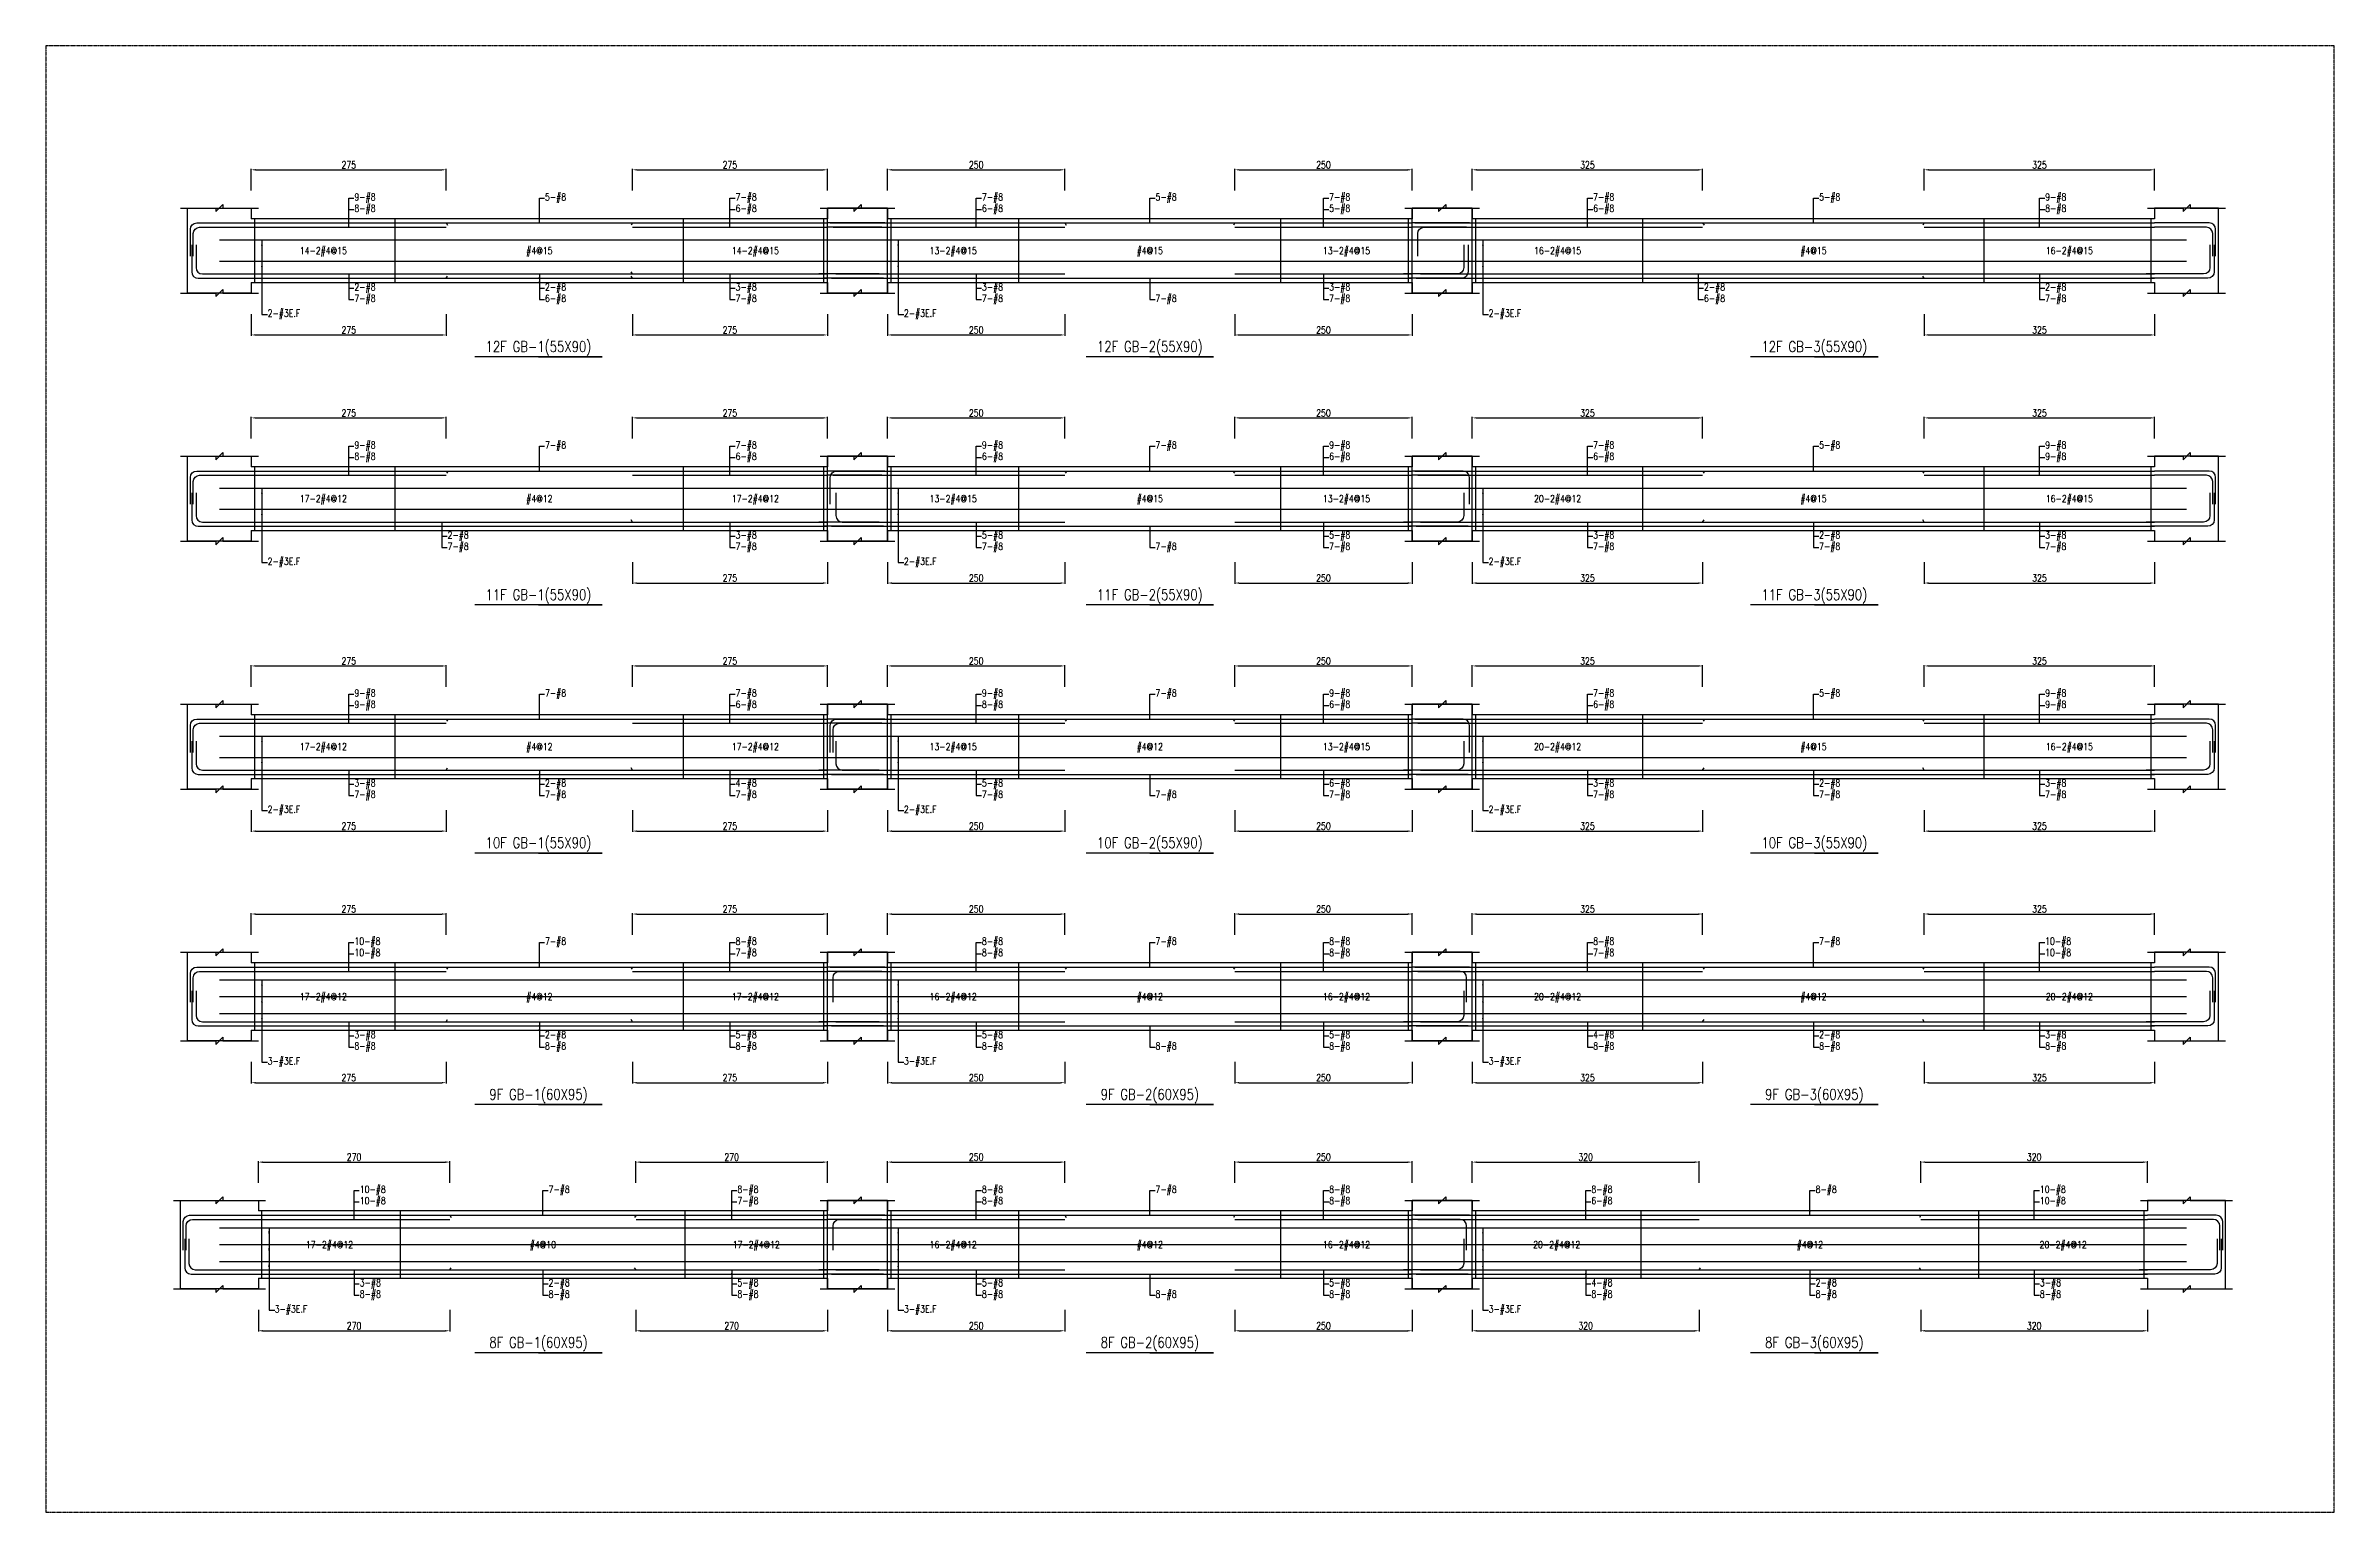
# Model space of a CAD drawing. Header units: millimetres. Extents: x 0 to 84580, y -12276 to 4373.
# Drawn here: x 45519 to 48748, y -3069 to -1000 of the extents above; entities that cross this region are included whole.
import ezdxf
from ezdxf.enums import TextEntityAlignment as Align

# ---------------------------------------------------------------- set-up
doc = ezdxf.new("R2010")
doc.units = ezdxf.units.MM
doc.header["$MEASUREMENT"] = 0
doc.linetypes.add('CENTER', pattern=[2, 1.25, -0.25, 0.25, -0.25])
for name, color, linetype in [('S-DIM', 2, 'Continuous'), ('S-GRID', 1, 'CENTER'), ('S-LEADER', 2, 'Continuous'), ('S-RC', 130, 'Continuous'), ('S-REINF', 6, 'Continuous'), ('S-TEXT', 2, 'Continuous')]:
    doc.layers.add(name, color=color, linetype=linetype)
doc.styles.add('CS4', font='romans.shx', dxfattribs={"width": 0.8, "bigfont": 'lsp.shx'})
doc.styles.get("Standard").update_dxf_attribs({"font": 'arial.ttf'})
doc.dimstyles.new('ISO-25', dxfattribs={"dimtxt": 2.5, "dimasz": 2.5, "dimexe": 1.25, "dimexo": 0.625, "dimtad": 1, "dimtxsty": 'Standard', "dimcen": 2.5, "dimadec": 0, "dimazin": 0, "dimtfac": 1, "dimtmove": 0, "dimatfit": 3, "dimfxl": 0, "dimarcsym": 0})

msp = doc.modelspace()

# ---------------------------------------------------------------- texts
at = {"layer": 'S-LEADER', "char_height": 10, "attachment_point": 4, "style": 'CS4'}
for s, insert in [('9-#8', (45954.531, -1214.959)), ('8-#8', (45954.531, -1230.959)), ('5-#8', (46223.431, -1214.959)), ('7-#8', (46492.331, -1214.959)), ('6-#8', (46492.331, -1230.959)), ('7-#8', (46839.831, -1214.959)), ('6-#8', (46839.831, -1230.959)), ('5-#8', (47084.831, -1214.959)), ('7-#8', (47329.831, -1214.959)), ('5-#8', (47329.831, -1230.959)), ('7-#8', (47702.331, -1214.959)), ('6-#8', (47702.331, -1230.959)), ('5-#8', (48021.231, -1214.959)), ('9-#8', (48340.131, -1214.959)), ('8-#8', (48340.131, -1230.959)), ('2-#8', (45954.531, -1341.959)), ('7-#8', (45954.531, -1357.959)), ('2-#8', (46223.431, -1341.959)), ('6-#8', (46223.431, -1357.959)), ('3-#8', (46492.331, -1341.959)), ('7-#8', (46492.331, -1357.959)), ('3-#8', (46839.831, -1341.959)), ('7-#8', (46839.831, -1357.959)), ('7-#8', (47084.831, -1357.959)), ('3-#8', (47329.831, -1341.959)), ('7-#8', (47329.831, -1357.959)), ('2-#8', (47858.731, -1341.959)), ('6-#8', (47858.731, -1357.959)), ('2-#8', (48340.131, -1341.959)), ('7-#8', (48340.131, -1357.959)), ('9-#8', (45954.531, -1564.959)), ('8-#8', (45954.531, -1580.959)), ('7-#8', (46223.431, -1564.959)), ('7-#8', (46492.331, -1564.959)), ('6-#8', (46492.331, -1580.959)), ('9-#8', (46839.831, -1564.959)), ('6-#8', (46839.831, -1580.959)), ('7-#8', (47084.831, -1564.959)), ('9-#8', (47329.831, -1564.959)), ('6-#8', (47329.831, -1580.959)), ('7-#8', (47702.331, -1564.959)), ('6-#8', (47702.331, -1580.959)), ('5-#8', (48021.231, -1564.959)), ('9-#8', (48340.131, -1564.959)), ('9-#8', (48340.131, -1580.959)), ('2-#8', (46085.931, -1691.959)), ('7-#8', (46085.931, -1707.959)), ('3-#8', (46492.331, -1691.959)), ('7-#8', (46492.331, -1707.959)), ('5-#8', (46839.831, -1691.959)), ('7-#8', (46839.831, -1707.959)), ('7-#8', (47084.831, -1707.959)), ('5-#8', (47329.831, -1691.959)), ('7-#8', (47329.831, -1707.959)), ('3-#8', (47702.331, -1691.959)), ('7-#8', (47702.331, -1707.959)), ('2-#8', (48021.231, -1691.959)), ('7-#8', (48021.231, -1707.959)), ('3-#8', (48340.131, -1691.959)), ('7-#8', (48340.131, -1707.959)), ('9-#8', (45954.531, -1914.959)), ('9-#8', (45954.531, -1930.959)), ('7-#8', (46223.431, -1914.959)), ('7-#8', (46492.331, -1914.959)), ('6-#8', (46492.331, -1930.959)), ('9-#8', (46839.831, -1914.959)), ('8-#8', (46839.831, -1930.959)), ('7-#8', (47084.831, -1914.959)), ('9-#8', (47329.831, -1914.959)), ('6-#8', (47329.831, -1930.959)), ('7-#8', (47702.331, -1914.959)), ('6-#8', (47702.331, -1930.959)), ('5-#8', (48021.231, -1914.959)), ('9-#8', (48340.131, -1914.959)), ('9-#8', (48340.131, -1930.959)), ('3-#8', (45954.531, -2041.959)), ('2-#8', (46223.431, -2041.959)), ('4-#8', (46492.331, -2041.959)), ('5-#8', (46839.831, -2041.959)), ('6-#8', (47329.831, -2041.959)), ('3-#8', (47702.331, -2041.959)), ('2-#8', (48021.231, -2041.959)), ('3-#8', (48340.131, -2041.959)), ('7-#8', (45954.531, -2057.959)), ('7-#8', (46223.431, -2057.959)), ('7-#8', (46492.331, -2057.959)), ('7-#8', (46839.831, -2057.959)), ('7-#8', (47084.831, -2057.959)), ('7-#8', (47329.831, -2057.959)), ('7-#8', (47702.331, -2057.959)), ('7-#8', (48021.231, -2057.959)), ('7-#8', (48340.131, -2057.959)), ('10-#8', (45954.531, -2264.959)), ('7-#8', (46223.431, -2264.959)), ('8-#8', (46492.331, -2264.959)), ('8-#8', (46839.831, -2264.959)), ('7-#8', (47084.831, -2264.959)), ('8-#8', (47329.831, -2264.959)), ('8-#8', (47702.331, -2264.959)), ('7-#8', (48021.231, -2264.959)), ('10-#8', (48340.131, -2264.959)), ('10-#8', (45954.531, -2280.959)), ('7-#8', (46492.331, -2280.959)), ('8-#8', (46839.831, -2280.959)), ('8-#8', (47329.831, -2280.959)), ('7-#8', (47702.331, -2280.959)), ('10-#8', (48340.131, -2280.959)), ('3-#8', (45954.531, -2396.959)), ('2-#8', (46223.431, -2396.959)), ('5-#8', (46492.331, -2396.959)), ('5-#8', (46839.831, -2396.959)), ('5-#8', (47329.831, -2396.959)), ('4-#8', (47702.331, -2396.959)), ('2-#8', (48021.231, -2396.959)), ('3-#8', (48340.131, -2396.959)), ('8-#8', (45954.531, -2412.959)), ('8-#8', (46223.431, -2412.959)), ('8-#8', (46492.331, -2412.959)), ('8-#8', (46839.831, -2412.959)), ('8-#8', (47084.831, -2412.959)), ('8-#8', (47329.831, -2412.959)), ('8-#8', (47702.331, -2412.959)), ('8-#8', (48021.231, -2412.959)), ('8-#8', (48340.131, -2412.959)), ('10-#8', (45962.031, -2614.959)), ('7-#8', (46228.431, -2614.959)), ('8-#8', (46494.831, -2614.959)), ('8-#8', (46839.831, -2614.959)), ('7-#8', (47084.831, -2614.959)), ('8-#8', (47329.831, -2614.959)), ('8-#8', (47699.831, -2614.959)), ('8-#8', (48016.231, -2614.959)), ('10-#8', (48332.631, -2614.959)), ('10-#8', (45962.031, -2630.959)), ('7-#8', (46494.831, -2630.959)), ('8-#8', (46839.831, -2630.959)), ('8-#8', (47329.831, -2630.959)), ('6-#8', (47699.831, -2630.959)), ('10-#8', (48332.631, -2630.959)), ('3-#8', (45962.031, -2746.959)), ('2-#8', (46228.431, -2746.959)), ('5-#8', (46494.831, -2746.959)), ('5-#8', (46839.831, -2746.959)), ('5-#8', (47329.831, -2746.959)), ('4-#8', (47699.831, -2746.959)), ('2-#8', (48016.231, -2746.959)), ('3-#8', (48332.631, -2746.959)), ('8-#8', (45962.031, -2762.959)), ('8-#8', (46228.431, -2762.959)), ('8-#8', (46494.831, -2762.959)), ('8-#8', (46839.831, -2762.959)), ('8-#8', (47084.831, -2762.959)), ('8-#8', (47329.831, -2762.959)), ('8-#8', (47699.831, -2762.959)), ('8-#8', (48016.231, -2762.959)), ('8-#8', (48332.631, -2762.959))]:
    msp.add_mtext(s, dxfattribs=dict(at, insert=insert))
at = {"layer": 'S-LEADER', "color": 3, "char_height": 10, "attachment_point": 4, "style": 'CS4'}
for s, insert in [('2-#3E.F', (45832.031, -1378.959)), ('2-#3E.F', (46729.831, -1378.959)), ('2-#3E.F', (47554.831, -1378.959)), ('2-#3E.F', (45832.031, -1728.959)), ('2-#3E.F', (46729.831, -1728.959)), ('2-#3E.F', (47554.831, -1728.959)), ('2-#3E.F', (45832.031, -2078.959)), ('2-#3E.F', (46729.831, -2078.959)), ('2-#3E.F', (47554.831, -2078.959)), ('3-#3E.F', (45832.031, -2433.959)), ('3-#3E.F', (46729.831, -2433.959)), ('3-#3E.F', (47554.831, -2433.959)), ('3-#3E.F', (45842.031, -2783.959)), ('3-#3E.F', (46729.831, -2783.959)), ('3-#3E.F', (47554.831, -2783.959))]:
    msp.add_mtext(s, dxfattribs=dict(at, insert=insert))
at = {"layer": 'S-RC', "style": 'CS4', "width": 0.8}
for s, p in [('12F GB-1(55X90)', (46214.181, -1431.959)), ('12F GB-2(55X90)', (47076.831, -1431.959)), ('12F GB-3(55X90)', (48014.481, -1431.959)), ('11F GB-1(55X90)', (46214.181, -1781.959)), ('11F GB-2(55X90)', (47076.831, -1781.959)), ('11F GB-3(55X90)', (48014.481, -1781.959)), ('10F GB-1(55X90)', (46214.181, -2131.959)), ('10F GB-2(55X90)', (47076.831, -2131.959)), ('10F GB-3(55X90)', (48014.481, -2131.959)), ('9F GB-1(60X95)', (46214.181, -2486.959)), ('9F GB-2(60X95)', (47076.831, -2486.959)), ('9F GB-3(60X95)', (48014.481, -2486.959)), ('8F GB-1(60X95)', (46214.181, -2836.959)), ('8F GB-2(60X95)', (47076.831, -2836.959)), ('8F GB-3(60X95)', (48014.481, -2836.959))]:
    msp.add_text(s, height=15, dxfattribs=at).set_placement(p, align=Align.CENTER)
at = {"layer": 'S-TEXT', "color": 1, "style": 'CS4', "width": 0.8}
for s, p in [('14-2#4@15', (45910.631, -1293.959)), ('#4@15', (46215.431, -1293.959)), ('14-2#4@15', (46520.231, -1293.959)), ('13-2#4@15', (46799.331, -1293.959)), ('#4@15', (47076.831, -1293.959)), ('13-2#4@15', (47354.331, -1293.959)), ('16-2#4@15', (47652.181, -1293.959)), ('#4@15', (48013.231, -1293.959)), ('16-2#4@15', (48374.281, -1293.959)), ('17-2#4@12', (45910.631, -1643.959)), ('#4@12', (46215.431, -1643.959)), ('17-2#4@12', (46520.231, -1643.959)), ('13-2#4@15', (46799.331, -1643.959)), ('#4@15', (47076.831, -1643.959)), ('13-2#4@15', (47354.331, -1643.959)), ('20-2#4@12', (47652.181, -1643.959)), ('#4@15', (48013.231, -1643.959)), ('16-2#4@15', (48374.281, -1643.959)), ('17-2#4@12', (45910.631, -1993.959)), ('#4@12', (46215.431, -1993.959)), ('17-2#4@12', (46520.231, -1993.959)), ('13-2#4@15', (46799.331, -1993.959)), ('#4@12', (47076.831, -1993.959)), ('13-2#4@15', (47354.331, -1993.959)), ('20-2#4@12', (47652.181, -1993.959)), ('#4@15', (48013.231, -1993.959)), ('16-2#4@15', (48374.281, -1993.959)), ('17-2#4@12', (45910.631, -2346.459)), ('#4@12', (46215.431, -2346.459)), ('17-2#4@12', (46520.231, -2346.459)), ('16-2#4@12', (46799.331, -2346.459)), ('#4@12', (47076.831, -2346.459)), ('16-2#4@12', (47354.331, -2346.459)), ('20-2#4@12', (47652.181, -2346.459)), ('#4@12', (48013.231, -2346.459)), ('20-2#4@12', (48374.281, -2346.459)), ('17-2#4@12', (45919.381, -2696.459)), ('#4@10', (46220.431, -2696.459)), ('17-2#4@12', (46521.481, -2696.459)), ('16-2#4@12', (46799.331, -2696.459)), ('#4@12', (47076.831, -2696.459)), ('16-2#4@12', (47354.331, -2696.459)), ('20-2#4@12', (47650.931, -2696.459)), ('#4@12', (48008.231, -2696.459)), ('20-2#4@12', (48365.531, -2696.459))]:
    msp.add_text(s, height=10, dxfattribs=at).set_placement(p, align=Align.CENTER)

# ---------------------------------------------------------------- blocks, each defined once
blk = doc.blocks.new('*D1183')
at = {"layer": 'DEFPOINTS', "color": 0, "transparency": 16777216}
for p in [(46089, -2575), (45819, -2605), (46089, -2605)]:
    blk.add_point(p, dxfattribs=at)
at = {"layer": 'S-DIM', "color": 0, "lineweight": -2, "transparency": 16777216}
for p, q in [((45819, -2604.3), (45819, -2573.7)), ((45825, -2575), (46083, -2575)), ((46089, -2604.3), (46089, -2573.7))]:
    blk.add_line(p, q, dxfattribs=at)
at = {"layer": 'S-DIM', "color": 0, "transparency": 16777216}
for points in [[(45825, -2574), (45825, -2576), (45819, -2575)], [(46083, -2574), (46083, -2576), (46089, -2575)]]:
    blk.add_solid(points, dxfattribs=at)
at = {"layer": 'S-DIM', "color": 0, "transparency": 16777216, "insert": (45954, -2568), "char_height": 10, "attachment_point": 5, "style": 'CS4'}
blk.add_mtext('270', dxfattribs=at)
blk = doc.blocks.new('*D1184')
at = {"layer": 'DEFPOINTS', "color": 0, "transparency": 16777216}
for p in [(46621.8, -2575), (46351.8, -2605), (46621.8, -2605)]:
    blk.add_point(p, dxfattribs=at)
at = {"layer": 'S-DIM', "color": 0, "lineweight": -2, "transparency": 16777216}
for p, q in [((46351.8, -2604.3), (46351.8, -2573.7)), ((46357.8, -2575), (46615.8, -2575)), ((46621.8, -2604.3), (46621.8, -2573.7))]:
    blk.add_line(p, q, dxfattribs=at)
at = {"layer": 'S-DIM', "color": 0, "transparency": 16777216}
for points in [[(46357.8, -2574), (46357.8, -2576), (46351.8, -2575)], [(46615.8, -2574), (46615.8, -2576), (46621.8, -2575)]]:
    blk.add_solid(points, dxfattribs=at)
at = {"layer": 'S-DIM', "color": 0, "transparency": 16777216, "insert": (46486.8, -2568), "char_height": 10, "attachment_point": 5, "style": 'CS4'}
blk.add_mtext('270', dxfattribs=at)
blk = doc.blocks.new('*D1185')
at = {"layer": 'DEFPOINTS', "color": 0, "transparency": 16777216}
for p in [(45819, -2783), (46089, -2783), (46089, -2813)]:
    blk.add_point(p, dxfattribs=at)
at = {"layer": 'S-DIM', "color": 0, "lineweight": -2, "transparency": 16777216}
for p, q in [((45819, -2783.6), (45819, -2814.2)), ((46089, -2783.6), (46089, -2814.2)), ((45825, -2813), (46083, -2813))]:
    blk.add_line(p, q, dxfattribs=at)
at = {"layer": 'S-DIM', "color": 0, "transparency": 16777216}
for points in [[(45825, -2812), (45825, -2814), (45819, -2813)], [(46083, -2812), (46083, -2814), (46089, -2813)]]:
    blk.add_solid(points, dxfattribs=at)
at = {"layer": 'S-DIM', "color": 0, "transparency": 16777216, "insert": (45954, -2806), "char_height": 10, "attachment_point": 5, "style": 'CS4'}
blk.add_mtext('270', dxfattribs=at)
blk = doc.blocks.new('*D1186')
at = {"layer": 'DEFPOINTS', "color": 0, "transparency": 16777216}
for p in [(46351.8, -2783), (46621.8, -2783), (46621.8, -2813)]:
    blk.add_point(p, dxfattribs=at)
at = {"layer": 'S-DIM', "color": 0, "lineweight": -2, "transparency": 16777216}
for p, q in [((46351.8, -2783.6), (46351.8, -2814.2)), ((46621.8, -2783.6), (46621.8, -2814.2)), ((46357.8, -2813), (46615.8, -2813))]:
    blk.add_line(p, q, dxfattribs=at)
at = {"layer": 'S-DIM', "color": 0, "transparency": 16777216}
for points in [[(46357.8, -2812), (46357.8, -2814), (46351.8, -2813)], [(46615.8, -2812), (46615.8, -2814), (46621.8, -2813)]]:
    blk.add_solid(points, dxfattribs=at)
at = {"layer": 'S-DIM', "color": 0, "transparency": 16777216, "insert": (46486.8, -2806), "char_height": 10, "attachment_point": 5, "style": 'CS4'}
blk.add_mtext('270', dxfattribs=at)
blk = doc.blocks.new('*D1187')
at = {"layer": 'DEFPOINTS', "color": 0, "transparency": 16777216}
for p in [(46084, -2225), (45809, -2255), (46084, -2255)]:
    blk.add_point(p, dxfattribs=at)
at = {"layer": 'S-DIM', "color": 0, "lineweight": -2, "transparency": 16777216}
for p, q in [((45809, -2254.3), (45809, -2223.7)), ((45815, -2225), (46078, -2225)), ((46084, -2254.3), (46084, -2223.7))]:
    blk.add_line(p, q, dxfattribs=at)
at = {"layer": 'S-DIM', "color": 0, "transparency": 16777216}
for points in [[(45815, -2224), (45815, -2226), (45809, -2225)], [(46078, -2224), (46078, -2226), (46084, -2225)]]:
    blk.add_solid(points, dxfattribs=at)
at = {"layer": 'S-DIM', "color": 0, "transparency": 16777216, "insert": (45946.5, -2218), "char_height": 10, "attachment_point": 5, "style": 'CS4'}
blk.add_mtext('275', dxfattribs=at)
blk = doc.blocks.new('*D1188')
at = {"layer": 'DEFPOINTS', "color": 0, "transparency": 16777216}
for p in [(46621.8, -2225), (46346.8, -2255), (46621.8, -2255)]:
    blk.add_point(p, dxfattribs=at)
at = {"layer": 'S-DIM', "color": 0, "lineweight": -2, "transparency": 16777216}
for p, q in [((46346.8, -2254.3), (46346.8, -2223.7)), ((46352.8, -2225), (46615.8, -2225)), ((46621.8, -2254.3), (46621.8, -2223.7))]:
    blk.add_line(p, q, dxfattribs=at)
at = {"layer": 'S-DIM', "color": 0, "transparency": 16777216}
for points in [[(46352.8, -2224), (46352.8, -2226), (46346.8, -2225)], [(46615.8, -2224), (46615.8, -2226), (46621.8, -2225)]]:
    blk.add_solid(points, dxfattribs=at)
at = {"layer": 'S-DIM', "color": 0, "transparency": 16777216, "insert": (46484.3, -2218), "char_height": 10, "attachment_point": 5, "style": 'CS4'}
blk.add_mtext('275', dxfattribs=at)
blk = doc.blocks.new('*D1189')
at = {"layer": 'DEFPOINTS', "color": 0, "transparency": 16777216}
for p in [(45809, -2433), (46084, -2433), (46084, -2463)]:
    blk.add_point(p, dxfattribs=at)
at = {"layer": 'S-DIM', "color": 0, "lineweight": -2, "transparency": 16777216}
for p, q in [((45809, -2433.6), (45809, -2464.2)), ((46084, -2433.6), (46084, -2464.2)), ((45815, -2463), (46078, -2463))]:
    blk.add_line(p, q, dxfattribs=at)
at = {"layer": 'S-DIM', "color": 0, "transparency": 16777216}
for points in [[(45815, -2462), (45815, -2464), (45809, -2463)], [(46078, -2462), (46078, -2464), (46084, -2463)]]:
    blk.add_solid(points, dxfattribs=at)
at = {"layer": 'S-DIM', "color": 0, "transparency": 16777216, "insert": (45946.5, -2456), "char_height": 10, "attachment_point": 5, "style": 'CS4'}
blk.add_mtext('275', dxfattribs=at)
blk = doc.blocks.new('*D1190')
at = {"layer": 'DEFPOINTS', "color": 0, "transparency": 16777216}
for p in [(46346.8, -2433), (46621.8, -2433), (46621.8, -2463)]:
    blk.add_point(p, dxfattribs=at)
at = {"layer": 'S-DIM', "color": 0, "lineweight": -2, "transparency": 16777216}
for p, q in [((46346.8, -2433.6), (46346.8, -2464.2)), ((46621.8, -2433.6), (46621.8, -2464.2)), ((46352.8, -2463), (46615.8, -2463))]:
    blk.add_line(p, q, dxfattribs=at)
at = {"layer": 'S-DIM', "color": 0, "transparency": 16777216}
for points in [[(46352.8, -2462), (46352.8, -2464), (46346.8, -2463)], [(46615.8, -2462), (46615.8, -2464), (46621.8, -2463)]]:
    blk.add_solid(points, dxfattribs=at)
at = {"layer": 'S-DIM', "color": 0, "transparency": 16777216, "insert": (46484.3, -2456), "char_height": 10, "attachment_point": 5, "style": 'CS4'}
blk.add_mtext('275', dxfattribs=at)
blk = doc.blocks.new('*D1191')
at = {"layer": 'DEFPOINTS', "color": 0, "transparency": 16777216}
for p in [(45809, -1905), (46084, -1875), (46084, -1905)]:
    blk.add_point(p, dxfattribs=at)
at = {"layer": 'S-DIM', "color": 0, "lineweight": -2, "transparency": 16777216}
for p, q in [((45809, -1904.3), (45809, -1873.7)), ((45815, -1875), (46078, -1875)), ((46084, -1904.3), (46084, -1873.7))]:
    blk.add_line(p, q, dxfattribs=at)
at = {"layer": 'S-DIM', "color": 0, "transparency": 16777216}
for points in [[(45815, -1874), (45815, -1876), (45809, -1875)], [(46078, -1874), (46078, -1876), (46084, -1875)]]:
    blk.add_solid(points, dxfattribs=at)
at = {"layer": 'S-DIM', "color": 0, "transparency": 16777216, "insert": (45946.5, -1868), "char_height": 10, "attachment_point": 5, "style": 'CS4'}
blk.add_mtext('275', dxfattribs=at)
blk = doc.blocks.new('*D1192')
at = {"layer": 'DEFPOINTS', "color": 0, "transparency": 16777216}
for p in [(46346.8, -1905), (46621.8, -1875), (46621.8, -1905)]:
    blk.add_point(p, dxfattribs=at)
at = {"layer": 'S-DIM', "color": 0, "lineweight": -2, "transparency": 16777216}
for p, q in [((46346.8, -1904.3), (46346.8, -1873.7)), ((46352.8, -1875), (46615.8, -1875)), ((46621.8, -1904.3), (46621.8, -1873.7))]:
    blk.add_line(p, q, dxfattribs=at)
at = {"layer": 'S-DIM', "color": 0, "transparency": 16777216}
for points in [[(46352.8, -1874), (46352.8, -1876), (46346.8, -1875)], [(46615.8, -1874), (46615.8, -1876), (46621.8, -1875)]]:
    blk.add_solid(points, dxfattribs=at)
at = {"layer": 'S-DIM', "color": 0, "transparency": 16777216, "insert": (46484.3, -1868), "char_height": 10, "attachment_point": 5, "style": 'CS4'}
blk.add_mtext('275', dxfattribs=at)
blk = doc.blocks.new('*D1135')
at = {"layer": 'DEFPOINTS', "color": 0, "transparency": 16777216}
for p in [(45809, -2078), (46084, -2078), (46084, -2108)]:
    blk.add_point(p, dxfattribs=at)
at = {"layer": 'S-DIM', "color": 0, "lineweight": -2, "transparency": 16777216}
for p, q in [((45809, -2078.6), (45809, -2109.2)), ((46084, -2078.6), (46084, -2109.2)), ((45815, -2108), (46078, -2108))]:
    blk.add_line(p, q, dxfattribs=at)
at = {"layer": 'S-DIM', "color": 0, "transparency": 16777216}
for points in [[(45815, -2107), (45815, -2109), (45809, -2108)], [(46078, -2107), (46078, -2109), (46084, -2108)]]:
    blk.add_solid(points, dxfattribs=at)
at = {"layer": 'S-DIM', "color": 0, "transparency": 16777216, "insert": (45946.5, -2101), "char_height": 10, "attachment_point": 5, "style": 'CS4'}
blk.add_mtext('275', dxfattribs=at)
blk = doc.blocks.new('*D1136')
at = {"layer": 'DEFPOINTS', "color": 0, "transparency": 16777216}
for p in [(46346.8, -2078), (46621.8, -2078), (46621.8, -2108)]:
    blk.add_point(p, dxfattribs=at)
at = {"layer": 'S-DIM', "color": 0, "lineweight": -2, "transparency": 16777216}
for p, q in [((46346.8, -2078.6), (46346.8, -2109.2)), ((46621.8, -2078.6), (46621.8, -2109.2)), ((46352.8, -2108), (46615.8, -2108))]:
    blk.add_line(p, q, dxfattribs=at)
at = {"layer": 'S-DIM', "color": 0, "transparency": 16777216}
for points in [[(46352.8, -2107), (46352.8, -2109), (46346.8, -2108)], [(46615.8, -2107), (46615.8, -2109), (46621.8, -2108)]]:
    blk.add_solid(points, dxfattribs=at)
at = {"layer": 'S-DIM', "color": 0, "transparency": 16777216, "insert": (46484.3, -2101), "char_height": 10, "attachment_point": 5, "style": 'CS4'}
blk.add_mtext('275', dxfattribs=at)
blk = doc.blocks.new('*D1137')
at = {"layer": 'DEFPOINTS', "color": 0, "transparency": 16777216}
for p in [(46084, -1525), (45809, -1555), (46084, -1555)]:
    blk.add_point(p, dxfattribs=at)
at = {"layer": 'S-DIM', "color": 0, "lineweight": -2, "transparency": 16777216}
for p, q in [((45809, -1554.3), (45809, -1523.7)), ((45815, -1525), (46078, -1525)), ((46084, -1554.3), (46084, -1523.7))]:
    blk.add_line(p, q, dxfattribs=at)
at = {"layer": 'S-DIM', "color": 0, "transparency": 16777216}
for points in [[(45815, -1524), (45815, -1526), (45809, -1525)], [(46078, -1524), (46078, -1526), (46084, -1525)]]:
    blk.add_solid(points, dxfattribs=at)
at = {"layer": 'S-DIM', "color": 0, "transparency": 16777216, "insert": (45946.5, -1518), "char_height": 10, "attachment_point": 5, "style": 'CS4'}
blk.add_mtext('275', dxfattribs=at)
blk = doc.blocks.new('*D1138')
at = {"layer": 'DEFPOINTS', "color": 0, "transparency": 16777216}
for p in [(46621.8, -1525), (46346.8, -1555), (46621.8, -1555)]:
    blk.add_point(p, dxfattribs=at)
at = {"layer": 'S-DIM', "color": 0, "lineweight": -2, "transparency": 16777216}
for p, q in [((46346.8, -1554.3), (46346.8, -1523.7)), ((46352.8, -1525), (46615.8, -1525)), ((46621.8, -1554.3), (46621.8, -1523.7))]:
    blk.add_line(p, q, dxfattribs=at)
at = {"layer": 'S-DIM', "color": 0, "transparency": 16777216}
for points in [[(46352.8, -1524), (46352.8, -1526), (46346.8, -1525)], [(46615.8, -1524), (46615.8, -1526), (46621.8, -1525)]]:
    blk.add_solid(points, dxfattribs=at)
at = {"layer": 'S-DIM', "color": 0, "transparency": 16777216, "insert": (46484.3, -1518), "char_height": 10, "attachment_point": 5, "style": 'CS4'}
blk.add_mtext('275', dxfattribs=at)
blk = doc.blocks.new('*D1139')
at = {"layer": 'DEFPOINTS', "color": 0, "transparency": 16777216}
for p in [(46346.8, -1728), (46621.8, -1728), (46621.8, -1758)]:
    blk.add_point(p, dxfattribs=at)
at = {"layer": 'S-DIM', "color": 0, "lineweight": -2, "transparency": 16777216}
for p, q in [((46346.8, -1728.6), (46346.8, -1759.2)), ((46621.8, -1728.6), (46621.8, -1759.2)), ((46352.8, -1758), (46615.8, -1758))]:
    blk.add_line(p, q, dxfattribs=at)
at = {"layer": 'S-DIM', "color": 0, "transparency": 16777216}
for points in [[(46352.8, -1757), (46352.8, -1759), (46346.8, -1758)], [(46615.8, -1757), (46615.8, -1759), (46621.8, -1758)]]:
    blk.add_solid(points, dxfattribs=at)
at = {"layer": 'S-DIM', "color": 0, "transparency": 16777216, "insert": (46484.3, -1751), "char_height": 10, "attachment_point": 5, "style": 'CS4'}
blk.add_mtext('275', dxfattribs=at)
blk = doc.blocks.new('*D1140')
at = {"layer": 'DEFPOINTS', "color": 0, "transparency": 16777216}
for p in [(46084, -1175), (45809, -1205), (46084, -1205)]:
    blk.add_point(p, dxfattribs=at)
at = {"layer": 'S-DIM', "color": 0, "lineweight": -2, "transparency": 16777216}
for p, q in [((45809, -1204.3), (45809, -1173.7)), ((45815, -1175), (46078, -1175)), ((46084, -1204.3), (46084, -1173.7))]:
    blk.add_line(p, q, dxfattribs=at)
at = {"layer": 'S-DIM', "color": 0, "transparency": 16777216}
for points in [[(45815, -1174), (45815, -1176), (45809, -1175)], [(46078, -1174), (46078, -1176), (46084, -1175)]]:
    blk.add_solid(points, dxfattribs=at)
at = {"layer": 'S-DIM', "color": 0, "transparency": 16777216, "insert": (45946.5, -1168), "char_height": 10, "attachment_point": 5, "style": 'CS4'}
blk.add_mtext('275', dxfattribs=at)
blk = doc.blocks.new('*D1141')
at = {"layer": 'DEFPOINTS', "color": 0, "transparency": 16777216}
for p in [(46621.8, -1175), (46346.8, -1205), (46621.8, -1205)]:
    blk.add_point(p, dxfattribs=at)
at = {"layer": 'S-DIM', "color": 0, "lineweight": -2, "transparency": 16777216}
for p, q in [((46346.8, -1204.3), (46346.8, -1173.7)), ((46352.8, -1175), (46615.8, -1175)), ((46621.8, -1204.3), (46621.8, -1173.7))]:
    blk.add_line(p, q, dxfattribs=at)
at = {"layer": 'S-DIM', "color": 0, "transparency": 16777216}
for points in [[(46352.8, -1174), (46352.8, -1176), (46346.8, -1175)], [(46615.8, -1174), (46615.8, -1176), (46621.8, -1175)]]:
    blk.add_solid(points, dxfattribs=at)
at = {"layer": 'S-DIM', "color": 0, "transparency": 16777216, "insert": (46484.3, -1168), "char_height": 10, "attachment_point": 5, "style": 'CS4'}
blk.add_mtext('275', dxfattribs=at)
blk = doc.blocks.new('*D1142')
at = {"layer": 'DEFPOINTS', "color": 0, "transparency": 16777216}
for p in [(45809, -1378), (46084, -1378), (46084, -1408)]:
    blk.add_point(p, dxfattribs=at)
at = {"layer": 'S-DIM', "color": 0, "lineweight": -2, "transparency": 16777216}
for p, q in [((45809, -1378.6), (45809, -1409.2)), ((46084, -1378.6), (46084, -1409.2)), ((45815, -1408), (46078, -1408))]:
    blk.add_line(p, q, dxfattribs=at)
at = {"layer": 'S-DIM', "color": 0, "transparency": 16777216}
for points in [[(45815, -1407), (45815, -1409), (45809, -1408)], [(46078, -1407), (46078, -1409), (46084, -1408)]]:
    blk.add_solid(points, dxfattribs=at)
at = {"layer": 'S-DIM', "color": 0, "transparency": 16777216, "insert": (45946.5, -1401), "char_height": 10, "attachment_point": 5, "style": 'CS4'}
blk.add_mtext('275', dxfattribs=at)
blk = doc.blocks.new('*D1143')
at = {"layer": 'DEFPOINTS', "color": 0, "transparency": 16777216}
for p in [(46346.8, -1378), (46621.8, -1378), (46621.8, -1408)]:
    blk.add_point(p, dxfattribs=at)
at = {"layer": 'S-DIM', "color": 0, "lineweight": -2, "transparency": 16777216}
for p, q in [((46346.8, -1378.6), (46346.8, -1409.2)), ((46621.8, -1378.6), (46621.8, -1409.2)), ((46352.8, -1408), (46615.8, -1408))]:
    blk.add_line(p, q, dxfattribs=at)
at = {"layer": 'S-DIM', "color": 0, "transparency": 16777216}
for points in [[(46352.8, -1407), (46352.8, -1409), (46346.8, -1408)], [(46615.8, -1407), (46615.8, -1409), (46621.8, -1408)]]:
    blk.add_solid(points, dxfattribs=at)
at = {"layer": 'S-DIM', "color": 0, "transparency": 16777216, "insert": (46484.3, -1401), "char_height": 10, "attachment_point": 5, "style": 'CS4'}
blk.add_mtext('275', dxfattribs=at)
blk = doc.blocks.new('*D1144')
at = {"layer": 'DEFPOINTS', "color": 0, "transparency": 16777216}
for p in [(46956.8, -2575), (46706.8, -2605), (46956.8, -2605)]:
    blk.add_point(p, dxfattribs=at)
at = {"layer": 'S-DIM', "color": 0, "lineweight": -2, "transparency": 16777216}
for p, q in [((46706.8, -2604.3), (46706.8, -2573.7)), ((46712.8, -2575), (46950.8, -2575)), ((46956.8, -2604.3), (46956.8, -2573.7))]:
    blk.add_line(p, q, dxfattribs=at)
at = {"layer": 'S-DIM', "color": 0, "transparency": 16777216}
for points in [[(46712.8, -2574), (46712.8, -2576), (46706.8, -2575)], [(46950.8, -2574), (46950.8, -2576), (46956.8, -2575)]]:
    blk.add_solid(points, dxfattribs=at)
at = {"layer": 'S-DIM', "color": 0, "transparency": 16777216, "insert": (46831.8, -2568), "char_height": 10, "attachment_point": 5, "style": 'CS4'}
blk.add_mtext('250', dxfattribs=at)
blk = doc.blocks.new('*D1145')
at = {"layer": 'DEFPOINTS', "color": 0, "transparency": 16777216}
for p in [(47446.8, -2575), (47196.8, -2605), (47446.8, -2605)]:
    blk.add_point(p, dxfattribs=at)
at = {"layer": 'S-DIM', "color": 0, "lineweight": -2, "transparency": 16777216}
for p, q in [((47196.8, -2604.3), (47196.8, -2573.7)), ((47202.8, -2575), (47440.8, -2575)), ((47446.8, -2604.3), (47446.8, -2573.7))]:
    blk.add_line(p, q, dxfattribs=at)
at = {"layer": 'S-DIM', "color": 0, "transparency": 16777216}
for points in [[(47202.8, -2574), (47202.8, -2576), (47196.8, -2575)], [(47440.8, -2574), (47440.8, -2576), (47446.8, -2575)]]:
    blk.add_solid(points, dxfattribs=at)
at = {"layer": 'S-DIM', "color": 0, "transparency": 16777216, "insert": (47321.8, -2568), "char_height": 10, "attachment_point": 5, "style": 'CS4'}
blk.add_mtext('250', dxfattribs=at)
blk = doc.blocks.new('*D1146')
at = {"layer": 'DEFPOINTS', "color": 0, "transparency": 16777216}
for p in [(46706.8, -2783), (46956.8, -2783), (46956.8, -2813)]:
    blk.add_point(p, dxfattribs=at)
at = {"layer": 'S-DIM', "color": 0, "lineweight": -2, "transparency": 16777216}
for p, q in [((46706.8, -2783.6), (46706.8, -2814.2)), ((46956.8, -2783.6), (46956.8, -2814.2)), ((46712.8, -2813), (46950.8, -2813))]:
    blk.add_line(p, q, dxfattribs=at)
at = {"layer": 'S-DIM', "color": 0, "transparency": 16777216}
for points in [[(46712.8, -2812), (46712.8, -2814), (46706.8, -2813)], [(46950.8, -2812), (46950.8, -2814), (46956.8, -2813)]]:
    blk.add_solid(points, dxfattribs=at)
at = {"layer": 'S-DIM', "color": 0, "transparency": 16777216, "insert": (46831.8, -2806), "char_height": 10, "attachment_point": 5, "style": 'CS4'}
blk.add_mtext('250', dxfattribs=at)
blk = doc.blocks.new('*D1147')
at = {"layer": 'DEFPOINTS', "color": 0, "transparency": 16777216}
for p in [(47196.8, -2783), (47446.8, -2783), (47446.8, -2813)]:
    blk.add_point(p, dxfattribs=at)
at = {"layer": 'S-DIM', "color": 0, "lineweight": -2, "transparency": 16777216}
for p, q in [((47196.8, -2783.6), (47196.8, -2814.2)), ((47446.8, -2783.6), (47446.8, -2814.2)), ((47202.8, -2813), (47440.8, -2813))]:
    blk.add_line(p, q, dxfattribs=at)
at = {"layer": 'S-DIM', "color": 0, "transparency": 16777216}
for points in [[(47202.8, -2812), (47202.8, -2814), (47196.8, -2813)], [(47440.8, -2812), (47440.8, -2814), (47446.8, -2813)]]:
    blk.add_solid(points, dxfattribs=at)
at = {"layer": 'S-DIM', "color": 0, "transparency": 16777216, "insert": (47321.8, -2806), "char_height": 10, "attachment_point": 5, "style": 'CS4'}
blk.add_mtext('250', dxfattribs=at)
blk = doc.blocks.new('*D1148')
at = {"layer": 'DEFPOINTS', "color": 0, "transparency": 16777216}
for p in [(46956.8, -2225), (46706.8, -2255), (46956.8, -2255)]:
    blk.add_point(p, dxfattribs=at)
at = {"layer": 'S-DIM', "color": 0, "lineweight": -2, "transparency": 16777216}
for p, q in [((46706.8, -2254.3), (46706.8, -2223.7)), ((46712.8, -2225), (46950.8, -2225)), ((46956.8, -2254.3), (46956.8, -2223.7))]:
    blk.add_line(p, q, dxfattribs=at)
at = {"layer": 'S-DIM', "color": 0, "transparency": 16777216}
for points in [[(46712.8, -2224), (46712.8, -2226), (46706.8, -2225)], [(46950.8, -2224), (46950.8, -2226), (46956.8, -2225)]]:
    blk.add_solid(points, dxfattribs=at)
at = {"layer": 'S-DIM', "color": 0, "transparency": 16777216, "insert": (46831.8, -2218), "char_height": 10, "attachment_point": 5, "style": 'CS4'}
blk.add_mtext('250', dxfattribs=at)
blk = doc.blocks.new('*D1149')
at = {"layer": 'DEFPOINTS', "color": 0, "transparency": 16777216}
for p in [(47446.8, -2225), (47196.8, -2255), (47446.8, -2255)]:
    blk.add_point(p, dxfattribs=at)
at = {"layer": 'S-DIM', "color": 0, "lineweight": -2, "transparency": 16777216}
for p, q in [((47196.8, -2254.3), (47196.8, -2223.7)), ((47202.8, -2225), (47440.8, -2225)), ((47446.8, -2254.3), (47446.8, -2223.7))]:
    blk.add_line(p, q, dxfattribs=at)
at = {"layer": 'S-DIM', "color": 0, "transparency": 16777216}
for points in [[(47202.8, -2224), (47202.8, -2226), (47196.8, -2225)], [(47440.8, -2224), (47440.8, -2226), (47446.8, -2225)]]:
    blk.add_solid(points, dxfattribs=at)
at = {"layer": 'S-DIM', "color": 0, "transparency": 16777216, "insert": (47321.8, -2218), "char_height": 10, "attachment_point": 5, "style": 'CS4'}
blk.add_mtext('250', dxfattribs=at)
blk = doc.blocks.new('*D1150')
at = {"layer": 'DEFPOINTS', "color": 0, "transparency": 16777216}
for p in [(46706.8, -2433), (46956.8, -2433), (46956.8, -2463)]:
    blk.add_point(p, dxfattribs=at)
at = {"layer": 'S-DIM', "color": 0, "lineweight": -2, "transparency": 16777216}
for p, q in [((46706.8, -2433.6), (46706.8, -2464.2)), ((46956.8, -2433.6), (46956.8, -2464.2)), ((46712.8, -2463), (46950.8, -2463))]:
    blk.add_line(p, q, dxfattribs=at)
at = {"layer": 'S-DIM', "color": 0, "transparency": 16777216}
for points in [[(46712.8, -2462), (46712.8, -2464), (46706.8, -2463)], [(46950.8, -2462), (46950.8, -2464), (46956.8, -2463)]]:
    blk.add_solid(points, dxfattribs=at)
at = {"layer": 'S-DIM', "color": 0, "transparency": 16777216, "insert": (46831.8, -2456), "char_height": 10, "attachment_point": 5, "style": 'CS4'}
blk.add_mtext('250', dxfattribs=at)
blk = doc.blocks.new('*D1151')
at = {"layer": 'DEFPOINTS', "color": 0, "transparency": 16777216}
for p in [(47196.8, -2433), (47446.8, -2433), (47446.8, -2463)]:
    blk.add_point(p, dxfattribs=at)
at = {"layer": 'S-DIM', "color": 0, "lineweight": -2, "transparency": 16777216}
for p, q in [((47196.8, -2433.6), (47196.8, -2464.2)), ((47446.8, -2433.6), (47446.8, -2464.2)), ((47202.8, -2463), (47440.8, -2463))]:
    blk.add_line(p, q, dxfattribs=at)
at = {"layer": 'S-DIM', "color": 0, "transparency": 16777216}
for points in [[(47202.8, -2462), (47202.8, -2464), (47196.8, -2463)], [(47440.8, -2462), (47440.8, -2464), (47446.8, -2463)]]:
    blk.add_solid(points, dxfattribs=at)
at = {"layer": 'S-DIM', "color": 0, "transparency": 16777216, "insert": (47321.8, -2456), "char_height": 10, "attachment_point": 5, "style": 'CS4'}
blk.add_mtext('250', dxfattribs=at)
blk = doc.blocks.new('*D1152')
at = {"layer": 'DEFPOINTS', "color": 0, "transparency": 16777216}
for p in [(46706.8, -1905), (46956.8, -1875), (46956.8, -1905)]:
    blk.add_point(p, dxfattribs=at)
at = {"layer": 'S-DIM', "color": 0, "lineweight": -2, "transparency": 16777216}
for p, q in [((46706.8, -1904.3), (46706.8, -1873.7)), ((46712.8, -1875), (46950.8, -1875)), ((46956.8, -1904.3), (46956.8, -1873.7))]:
    blk.add_line(p, q, dxfattribs=at)
at = {"layer": 'S-DIM', "color": 0, "transparency": 16777216}
for points in [[(46712.8, -1874), (46712.8, -1876), (46706.8, -1875)], [(46950.8, -1874), (46950.8, -1876), (46956.8, -1875)]]:
    blk.add_solid(points, dxfattribs=at)
at = {"layer": 'S-DIM', "color": 0, "transparency": 16777216, "insert": (46831.8, -1868), "char_height": 10, "attachment_point": 5, "style": 'CS4'}
blk.add_mtext('250', dxfattribs=at)
blk = doc.blocks.new('*D1153')
at = {"layer": 'DEFPOINTS', "color": 0, "transparency": 16777216}
for p in [(47196.8, -1905), (47446.8, -1875), (47446.8, -1905)]:
    blk.add_point(p, dxfattribs=at)
at = {"layer": 'S-DIM', "color": 0, "lineweight": -2, "transparency": 16777216}
for p, q in [((47196.8, -1904.3), (47196.8, -1873.7)), ((47202.8, -1875), (47440.8, -1875)), ((47446.8, -1904.3), (47446.8, -1873.7))]:
    blk.add_line(p, q, dxfattribs=at)
at = {"layer": 'S-DIM', "color": 0, "transparency": 16777216}
for points in [[(47202.8, -1874), (47202.8, -1876), (47196.8, -1875)], [(47440.8, -1874), (47440.8, -1876), (47446.8, -1875)]]:
    blk.add_solid(points, dxfattribs=at)
at = {"layer": 'S-DIM', "color": 0, "transparency": 16777216, "insert": (47321.8, -1868), "char_height": 10, "attachment_point": 5, "style": 'CS4'}
blk.add_mtext('250', dxfattribs=at)
blk = doc.blocks.new('*D1154')
at = {"layer": 'DEFPOINTS', "color": 0, "transparency": 16777216}
for p in [(46706.8, -2078), (46956.8, -2078), (46956.8, -2108)]:
    blk.add_point(p, dxfattribs=at)
at = {"layer": 'S-DIM', "color": 0, "lineweight": -2, "transparency": 16777216}
for p, q in [((46706.8, -2078.6), (46706.8, -2109.2)), ((46956.8, -2078.6), (46956.8, -2109.2)), ((46712.8, -2108), (46950.8, -2108))]:
    blk.add_line(p, q, dxfattribs=at)
at = {"layer": 'S-DIM', "color": 0, "transparency": 16777216}
for points in [[(46712.8, -2107), (46712.8, -2109), (46706.8, -2108)], [(46950.8, -2107), (46950.8, -2109), (46956.8, -2108)]]:
    blk.add_solid(points, dxfattribs=at)
at = {"layer": 'S-DIM', "color": 0, "transparency": 16777216, "insert": (46831.8, -2101), "char_height": 10, "attachment_point": 5, "style": 'CS4'}
blk.add_mtext('250', dxfattribs=at)
blk = doc.blocks.new('*D1155')
at = {"layer": 'DEFPOINTS', "color": 0, "transparency": 16777216}
for p in [(47196.8, -2078), (47446.8, -2078), (47446.8, -2108)]:
    blk.add_point(p, dxfattribs=at)
at = {"layer": 'S-DIM', "color": 0, "lineweight": -2, "transparency": 16777216}
for p, q in [((47196.8, -2078.6), (47196.8, -2109.2)), ((47446.8, -2078.6), (47446.8, -2109.2)), ((47202.8, -2108), (47440.8, -2108))]:
    blk.add_line(p, q, dxfattribs=at)
at = {"layer": 'S-DIM', "color": 0, "transparency": 16777216}
for points in [[(47202.8, -2107), (47202.8, -2109), (47196.8, -2108)], [(47440.8, -2107), (47440.8, -2109), (47446.8, -2108)]]:
    blk.add_solid(points, dxfattribs=at)
at = {"layer": 'S-DIM', "color": 0, "transparency": 16777216, "insert": (47321.8, -2101), "char_height": 10, "attachment_point": 5, "style": 'CS4'}
blk.add_mtext('250', dxfattribs=at)
blk = doc.blocks.new('*D1162')
at = {"layer": 'DEFPOINTS', "color": 0, "transparency": 16777216}
for p in [(46956.8, -1525), (46706.8, -1555), (46956.8, -1555)]:
    blk.add_point(p, dxfattribs=at)
at = {"layer": 'S-DIM', "color": 0, "lineweight": -2, "transparency": 16777216}
for p, q in [((46706.8, -1554.3), (46706.8, -1523.7)), ((46712.8, -1525), (46950.8, -1525)), ((46956.8, -1554.3), (46956.8, -1523.7))]:
    blk.add_line(p, q, dxfattribs=at)
at = {"layer": 'S-DIM', "color": 0, "transparency": 16777216}
for points in [[(46712.8, -1524), (46712.8, -1526), (46706.8, -1525)], [(46950.8, -1524), (46950.8, -1526), (46956.8, -1525)]]:
    blk.add_solid(points, dxfattribs=at)
at = {"layer": 'S-DIM', "color": 0, "transparency": 16777216, "insert": (46831.8, -1518), "char_height": 10, "attachment_point": 5, "style": 'CS4'}
blk.add_mtext('250', dxfattribs=at)
blk = doc.blocks.new('*D1163')
at = {"layer": 'DEFPOINTS', "color": 0, "transparency": 16777216}
for p in [(47446.8, -1525), (47196.8, -1555), (47446.8, -1555)]:
    blk.add_point(p, dxfattribs=at)
at = {"layer": 'S-DIM', "color": 0, "lineweight": -2, "transparency": 16777216}
for p, q in [((47196.8, -1554.3), (47196.8, -1523.7)), ((47202.8, -1525), (47440.8, -1525)), ((47446.8, -1554.3), (47446.8, -1523.7))]:
    blk.add_line(p, q, dxfattribs=at)
at = {"layer": 'S-DIM', "color": 0, "transparency": 16777216}
for points in [[(47202.8, -1524), (47202.8, -1526), (47196.8, -1525)], [(47440.8, -1524), (47440.8, -1526), (47446.8, -1525)]]:
    blk.add_solid(points, dxfattribs=at)
at = {"layer": 'S-DIM', "color": 0, "transparency": 16777216, "insert": (47321.8, -1518), "char_height": 10, "attachment_point": 5, "style": 'CS4'}
blk.add_mtext('250', dxfattribs=at)
blk = doc.blocks.new('*D1164')
at = {"layer": 'DEFPOINTS', "color": 0, "transparency": 16777216}
for p in [(46706.8, -1728), (46956.8, -1728), (46956.8, -1758)]:
    blk.add_point(p, dxfattribs=at)
at = {"layer": 'S-DIM', "color": 0, "lineweight": -2, "transparency": 16777216}
for p, q in [((46706.8, -1728.6), (46706.8, -1759.2)), ((46956.8, -1728.6), (46956.8, -1759.2)), ((46712.8, -1758), (46950.8, -1758))]:
    blk.add_line(p, q, dxfattribs=at)
at = {"layer": 'S-DIM', "color": 0, "transparency": 16777216}
for points in [[(46712.8, -1757), (46712.8, -1759), (46706.8, -1758)], [(46950.8, -1757), (46950.8, -1759), (46956.8, -1758)]]:
    blk.add_solid(points, dxfattribs=at)
at = {"layer": 'S-DIM', "color": 0, "transparency": 16777216, "insert": (46831.8, -1751), "char_height": 10, "attachment_point": 5, "style": 'CS4'}
blk.add_mtext('250', dxfattribs=at)
blk = doc.blocks.new('*D1165')
at = {"layer": 'DEFPOINTS', "color": 0, "transparency": 16777216}
for p in [(47196.8, -1728), (47446.8, -1728), (47446.8, -1758)]:
    blk.add_point(p, dxfattribs=at)
at = {"layer": 'S-DIM', "color": 0, "lineweight": -2, "transparency": 16777216}
for p, q in [((47196.8, -1728.6), (47196.8, -1759.2)), ((47446.8, -1728.6), (47446.8, -1759.2)), ((47202.8, -1758), (47440.8, -1758))]:
    blk.add_line(p, q, dxfattribs=at)
at = {"layer": 'S-DIM', "color": 0, "transparency": 16777216}
for points in [[(47202.8, -1757), (47202.8, -1759), (47196.8, -1758)], [(47440.8, -1757), (47440.8, -1759), (47446.8, -1758)]]:
    blk.add_solid(points, dxfattribs=at)
at = {"layer": 'S-DIM', "color": 0, "transparency": 16777216, "insert": (47321.8, -1751), "char_height": 10, "attachment_point": 5, "style": 'CS4'}
blk.add_mtext('250', dxfattribs=at)
blk = doc.blocks.new('*D1166')
at = {"layer": 'DEFPOINTS', "color": 0, "transparency": 16777216}
for p in [(46956.8, -1175), (46706.8, -1205), (46956.8, -1205)]:
    blk.add_point(p, dxfattribs=at)
at = {"layer": 'S-DIM', "color": 0, "lineweight": -2, "transparency": 16777216}
for p, q in [((46706.8, -1204.3), (46706.8, -1173.7)), ((46712.8, -1175), (46950.8, -1175)), ((46956.8, -1204.3), (46956.8, -1173.7))]:
    blk.add_line(p, q, dxfattribs=at)
at = {"layer": 'S-DIM', "color": 0, "transparency": 16777216}
for points in [[(46712.8, -1174), (46712.8, -1176), (46706.8, -1175)], [(46950.8, -1174), (46950.8, -1176), (46956.8, -1175)]]:
    blk.add_solid(points, dxfattribs=at)
at = {"layer": 'S-DIM', "color": 0, "transparency": 16777216, "insert": (46831.8, -1168), "char_height": 10, "attachment_point": 5, "style": 'CS4'}
blk.add_mtext('250', dxfattribs=at)
blk = doc.blocks.new('*D1167')
at = {"layer": 'DEFPOINTS', "color": 0, "transparency": 16777216}
for p in [(47446.8, -1175), (47196.8, -1205), (47446.8, -1205)]:
    blk.add_point(p, dxfattribs=at)
at = {"layer": 'S-DIM', "color": 0, "lineweight": -2, "transparency": 16777216}
for p, q in [((47196.8, -1204.3), (47196.8, -1173.7)), ((47202.8, -1175), (47440.8, -1175)), ((47446.8, -1204.3), (47446.8, -1173.7))]:
    blk.add_line(p, q, dxfattribs=at)
at = {"layer": 'S-DIM', "color": 0, "transparency": 16777216}
for points in [[(47202.8, -1174), (47202.8, -1176), (47196.8, -1175)], [(47440.8, -1174), (47440.8, -1176), (47446.8, -1175)]]:
    blk.add_solid(points, dxfattribs=at)
at = {"layer": 'S-DIM', "color": 0, "transparency": 16777216, "insert": (47321.8, -1168), "char_height": 10, "attachment_point": 5, "style": 'CS4'}
blk.add_mtext('250', dxfattribs=at)
blk = doc.blocks.new('*D1168')
at = {"layer": 'DEFPOINTS', "color": 0, "transparency": 16777216}
for p in [(46706.8, -1378), (46956.8, -1378), (46956.8, -1408)]:
    blk.add_point(p, dxfattribs=at)
at = {"layer": 'S-DIM', "color": 0, "lineweight": -2, "transparency": 16777216}
for p, q in [((46706.8, -1378.6), (46706.8, -1409.2)), ((46956.8, -1378.6), (46956.8, -1409.2)), ((46712.8, -1408), (46950.8, -1408))]:
    blk.add_line(p, q, dxfattribs=at)
at = {"layer": 'S-DIM', "color": 0, "transparency": 16777216}
for points in [[(46712.8, -1407), (46712.8, -1409), (46706.8, -1408)], [(46950.8, -1407), (46950.8, -1409), (46956.8, -1408)]]:
    blk.add_solid(points, dxfattribs=at)
at = {"layer": 'S-DIM', "color": 0, "transparency": 16777216, "insert": (46831.8, -1401), "char_height": 10, "attachment_point": 5, "style": 'CS4'}
blk.add_mtext('250', dxfattribs=at)
blk = doc.blocks.new('*D1156')
at = {"layer": 'DEFPOINTS', "color": 0, "transparency": 16777216}
for p in [(47196.8, -1378), (47446.8, -1378), (47446.8, -1408)]:
    blk.add_point(p, dxfattribs=at)
at = {"layer": 'S-DIM', "color": 0, "lineweight": -2, "transparency": 16777216}
for p, q in [((47196.8, -1378.6), (47196.8, -1409.2)), ((47446.8, -1378.6), (47446.8, -1409.2)), ((47202.8, -1408), (47440.8, -1408))]:
    blk.add_line(p, q, dxfattribs=at)
at = {"layer": 'S-DIM', "color": 0, "transparency": 16777216}
for points in [[(47202.8, -1407), (47202.8, -1409), (47196.8, -1408)], [(47440.8, -1407), (47440.8, -1409), (47446.8, -1408)]]:
    blk.add_solid(points, dxfattribs=at)
at = {"layer": 'S-DIM', "color": 0, "transparency": 16777216, "insert": (47321.8, -1401), "char_height": 10, "attachment_point": 5, "style": 'CS4'}
blk.add_mtext('250', dxfattribs=at)
blk = doc.blocks.new('*D1157')
at = {"layer": 'DEFPOINTS', "color": 0, "transparency": 16777216}
for p in [(47851.8, -2575), (47531.8, -2605), (47851.8, -2605)]:
    blk.add_point(p, dxfattribs=at)
at = {"layer": 'S-DIM', "color": 0, "lineweight": -2, "transparency": 16777216}
for p, q in [((47531.8, -2604.3), (47531.8, -2573.7)), ((47537.8, -2575), (47845.8, -2575)), ((47851.8, -2604.3), (47851.8, -2573.7))]:
    blk.add_line(p, q, dxfattribs=at)
at = {"layer": 'S-DIM', "color": 0, "transparency": 16777216}
for points in [[(47537.8, -2574), (47537.8, -2576), (47531.8, -2575)], [(47845.8, -2574), (47845.8, -2576), (47851.8, -2575)]]:
    blk.add_solid(points, dxfattribs=at)
at = {"layer": 'S-DIM', "color": 0, "transparency": 16777216, "insert": (47691.8, -2568), "char_height": 10, "attachment_point": 5, "style": 'CS4'}
blk.add_mtext('320', dxfattribs=at)
blk = doc.blocks.new('*D1158')
at = {"layer": 'DEFPOINTS', "color": 0, "transparency": 16777216}
for p in [(48484.6, -2575), (48164.6, -2605), (48484.6, -2605)]:
    blk.add_point(p, dxfattribs=at)
at = {"layer": 'S-DIM', "color": 0, "lineweight": -2, "transparency": 16777216}
for p, q in [((48164.6, -2604.3), (48164.6, -2573.7)), ((48170.6, -2575), (48478.6, -2575)), ((48484.6, -2604.3), (48484.6, -2573.7))]:
    blk.add_line(p, q, dxfattribs=at)
at = {"layer": 'S-DIM', "color": 0, "transparency": 16777216}
for points in [[(48170.6, -2574), (48170.6, -2576), (48164.6, -2575)], [(48478.6, -2574), (48478.6, -2576), (48484.6, -2575)]]:
    blk.add_solid(points, dxfattribs=at)
at = {"layer": 'S-DIM', "color": 0, "transparency": 16777216, "insert": (48324.6, -2568), "char_height": 10, "attachment_point": 5, "style": 'CS4'}
blk.add_mtext('320', dxfattribs=at)
blk = doc.blocks.new('*D1159')
at = {"layer": 'DEFPOINTS', "color": 0, "transparency": 16777216}
for p in [(47531.8, -2783), (47851.8, -2783), (47851.8, -2813)]:
    blk.add_point(p, dxfattribs=at)
at = {"layer": 'S-DIM', "color": 0, "lineweight": -2, "transparency": 16777216}
for p, q in [((47531.8, -2783.6), (47531.8, -2814.2)), ((47851.8, -2783.6), (47851.8, -2814.2)), ((47537.8, -2813), (47845.8, -2813))]:
    blk.add_line(p, q, dxfattribs=at)
at = {"layer": 'S-DIM', "color": 0, "transparency": 16777216}
for points in [[(47537.8, -2812), (47537.8, -2814), (47531.8, -2813)], [(47845.8, -2812), (47845.8, -2814), (47851.8, -2813)]]:
    blk.add_solid(points, dxfattribs=at)
at = {"layer": 'S-DIM', "color": 0, "transparency": 16777216, "insert": (47691.8, -2806), "char_height": 10, "attachment_point": 5, "style": 'CS4'}
blk.add_mtext('320', dxfattribs=at)
blk = doc.blocks.new('*D1160')
at = {"layer": 'DEFPOINTS', "color": 0, "transparency": 16777216}
for p in [(48164.6, -2783), (48484.6, -2783), (48484.6, -2813)]:
    blk.add_point(p, dxfattribs=at)
at = {"layer": 'S-DIM', "color": 0, "lineweight": -2, "transparency": 16777216}
for p, q in [((48164.6, -2783.6), (48164.6, -2814.2)), ((48484.6, -2783.6), (48484.6, -2814.2)), ((48170.6, -2813), (48478.6, -2813))]:
    blk.add_line(p, q, dxfattribs=at)
at = {"layer": 'S-DIM', "color": 0, "transparency": 16777216}
for points in [[(48170.6, -2812), (48170.6, -2814), (48164.6, -2813)], [(48478.6, -2812), (48478.6, -2814), (48484.6, -2813)]]:
    blk.add_solid(points, dxfattribs=at)
at = {"layer": 'S-DIM', "color": 0, "transparency": 16777216, "insert": (48324.6, -2806), "char_height": 10, "attachment_point": 5, "style": 'CS4'}
blk.add_mtext('320', dxfattribs=at)
blk = doc.blocks.new('*D1161')
at = {"layer": 'DEFPOINTS', "color": 0, "transparency": 16777216}
for p in [(47856.8, -2225), (47531.8, -2255), (47856.8, -2255)]:
    blk.add_point(p, dxfattribs=at)
at = {"layer": 'S-DIM', "color": 0, "lineweight": -2, "transparency": 16777216}
for p, q in [((47531.8, -2254.3), (47531.8, -2223.7)), ((47537.8, -2225), (47850.8, -2225)), ((47856.8, -2254.3), (47856.8, -2223.7))]:
    blk.add_line(p, q, dxfattribs=at)
at = {"layer": 'S-DIM', "color": 0, "transparency": 16777216}
for points in [[(47537.8, -2224), (47537.8, -2226), (47531.8, -2225)], [(47850.8, -2224), (47850.8, -2226), (47856.8, -2225)]]:
    blk.add_solid(points, dxfattribs=at)
at = {"layer": 'S-DIM', "color": 0, "transparency": 16777216, "insert": (47694.3, -2218), "char_height": 10, "attachment_point": 5, "style": 'CS4'}
blk.add_mtext('325', dxfattribs=at)
blk = doc.blocks.new('*D1176')
at = {"layer": 'DEFPOINTS', "color": 0, "transparency": 16777216}
for p in [(48494.6, -2225), (48169.6, -2255), (48494.6, -2255)]:
    blk.add_point(p, dxfattribs=at)
at = {"layer": 'S-DIM', "color": 0, "lineweight": -2, "transparency": 16777216}
for p, q in [((48169.6, -2254.3), (48169.6, -2223.7)), ((48175.6, -2225), (48488.6, -2225)), ((48494.6, -2254.3), (48494.6, -2223.7))]:
    blk.add_line(p, q, dxfattribs=at)
at = {"layer": 'S-DIM', "color": 0, "transparency": 16777216}
for points in [[(48175.6, -2224), (48175.6, -2226), (48169.6, -2225)], [(48488.6, -2224), (48488.6, -2226), (48494.6, -2225)]]:
    blk.add_solid(points, dxfattribs=at)
at = {"layer": 'S-DIM', "color": 0, "transparency": 16777216, "insert": (48332.1, -2218), "char_height": 10, "attachment_point": 5, "style": 'CS4'}
blk.add_mtext('325', dxfattribs=at)
blk = doc.blocks.new('*D1177')
at = {"layer": 'DEFPOINTS', "color": 0, "transparency": 16777216}
for p in [(47531.8, -2433), (47856.8, -2433), (47856.8, -2463)]:
    blk.add_point(p, dxfattribs=at)
at = {"layer": 'S-DIM', "color": 0, "lineweight": -2, "transparency": 16777216}
for p, q in [((47531.8, -2433.6), (47531.8, -2464.2)), ((47856.8, -2433.6), (47856.8, -2464.2)), ((47537.8, -2463), (47850.8, -2463))]:
    blk.add_line(p, q, dxfattribs=at)
at = {"layer": 'S-DIM', "color": 0, "transparency": 16777216}
for points in [[(47537.8, -2462), (47537.8, -2464), (47531.8, -2463)], [(47850.8, -2462), (47850.8, -2464), (47856.8, -2463)]]:
    blk.add_solid(points, dxfattribs=at)
at = {"layer": 'S-DIM', "color": 0, "transparency": 16777216, "insert": (47694.3, -2456), "char_height": 10, "attachment_point": 5, "style": 'CS4'}
blk.add_mtext('325', dxfattribs=at)
blk = doc.blocks.new('*D1178')
at = {"layer": 'DEFPOINTS', "color": 0, "transparency": 16777216}
for p in [(48169.6, -2433), (48494.6, -2433), (48494.6, -2463)]:
    blk.add_point(p, dxfattribs=at)
at = {"layer": 'S-DIM', "color": 0, "lineweight": -2, "transparency": 16777216}
for p, q in [((48169.6, -2433.6), (48169.6, -2464.2)), ((48494.6, -2433.6), (48494.6, -2464.2)), ((48175.6, -2463), (48488.6, -2463))]:
    blk.add_line(p, q, dxfattribs=at)
at = {"layer": 'S-DIM', "color": 0, "transparency": 16777216}
for points in [[(48175.6, -2462), (48175.6, -2464), (48169.6, -2463)], [(48488.6, -2462), (48488.6, -2464), (48494.6, -2463)]]:
    blk.add_solid(points, dxfattribs=at)
at = {"layer": 'S-DIM', "color": 0, "transparency": 16777216, "insert": (48332.1, -2456), "char_height": 10, "attachment_point": 5, "style": 'CS4'}
blk.add_mtext('325', dxfattribs=at)
blk = doc.blocks.new('*D1179')
at = {"layer": 'DEFPOINTS', "color": 0, "transparency": 16777216}
for p in [(47531.8, -1905), (47856.8, -1875), (47856.8, -1905)]:
    blk.add_point(p, dxfattribs=at)
at = {"layer": 'S-DIM', "color": 0, "lineweight": -2, "transparency": 16777216}
for p, q in [((47531.8, -1904.3), (47531.8, -1873.7)), ((47537.8, -1875), (47850.8, -1875)), ((47856.8, -1904.3), (47856.8, -1873.7))]:
    blk.add_line(p, q, dxfattribs=at)
at = {"layer": 'S-DIM', "color": 0, "transparency": 16777216}
for points in [[(47537.8, -1874), (47537.8, -1876), (47531.8, -1875)], [(47850.8, -1874), (47850.8, -1876), (47856.8, -1875)]]:
    blk.add_solid(points, dxfattribs=at)
at = {"layer": 'S-DIM', "color": 0, "transparency": 16777216, "insert": (47694.3, -1868), "char_height": 10, "attachment_point": 5, "style": 'CS4'}
blk.add_mtext('325', dxfattribs=at)
blk = doc.blocks.new('*D1180')
at = {"layer": 'DEFPOINTS', "color": 0, "transparency": 16777216}
for p in [(48169.6, -1905), (48494.6, -1875), (48494.6, -1905)]:
    blk.add_point(p, dxfattribs=at)
at = {"layer": 'S-DIM', "color": 0, "lineweight": -2, "transparency": 16777216}
for p, q in [((48169.6, -1904.3), (48169.6, -1873.7)), ((48175.6, -1875), (48488.6, -1875)), ((48494.6, -1904.3), (48494.6, -1873.7))]:
    blk.add_line(p, q, dxfattribs=at)
at = {"layer": 'S-DIM', "color": 0, "transparency": 16777216}
for points in [[(48175.6, -1874), (48175.6, -1876), (48169.6, -1875)], [(48488.6, -1874), (48488.6, -1876), (48494.6, -1875)]]:
    blk.add_solid(points, dxfattribs=at)
at = {"layer": 'S-DIM', "color": 0, "transparency": 16777216, "insert": (48332.1, -1868), "char_height": 10, "attachment_point": 5, "style": 'CS4'}
blk.add_mtext('325', dxfattribs=at)
blk = doc.blocks.new('*D1181')
at = {"layer": 'DEFPOINTS', "color": 0, "transparency": 16777216}
for p in [(47531.8, -2078), (47856.8, -2078), (47856.8, -2108)]:
    blk.add_point(p, dxfattribs=at)
at = {"layer": 'S-DIM', "color": 0, "lineweight": -2, "transparency": 16777216}
for p, q in [((47531.8, -2078.6), (47531.8, -2109.2)), ((47856.8, -2078.6), (47856.8, -2109.2)), ((47537.8, -2108), (47850.8, -2108))]:
    blk.add_line(p, q, dxfattribs=at)
at = {"layer": 'S-DIM', "color": 0, "transparency": 16777216}
for points in [[(47537.8, -2107), (47537.8, -2109), (47531.8, -2108)], [(47850.8, -2107), (47850.8, -2109), (47856.8, -2108)]]:
    blk.add_solid(points, dxfattribs=at)
at = {"layer": 'S-DIM', "color": 0, "transparency": 16777216, "insert": (47694.3, -2101), "char_height": 10, "attachment_point": 5, "style": 'CS4'}
blk.add_mtext('325', dxfattribs=at)
blk = doc.blocks.new('*D1182')
at = {"layer": 'DEFPOINTS', "color": 0, "transparency": 16777216}
for p in [(48169.6, -2078), (48494.6, -2078), (48494.6, -2108)]:
    blk.add_point(p, dxfattribs=at)
at = {"layer": 'S-DIM', "color": 0, "lineweight": -2, "transparency": 16777216}
for p, q in [((48169.6, -2078.6), (48169.6, -2109.2)), ((48494.6, -2078.6), (48494.6, -2109.2)), ((48175.6, -2108), (48488.6, -2108))]:
    blk.add_line(p, q, dxfattribs=at)
at = {"layer": 'S-DIM', "color": 0, "transparency": 16777216}
for points in [[(48175.6, -2107), (48175.6, -2109), (48169.6, -2108)], [(48488.6, -2107), (48488.6, -2109), (48494.6, -2108)]]:
    blk.add_solid(points, dxfattribs=at)
at = {"layer": 'S-DIM', "color": 0, "transparency": 16777216, "insert": (48332.1, -2101), "char_height": 10, "attachment_point": 5, "style": 'CS4'}
blk.add_mtext('325', dxfattribs=at)
blk = doc.blocks.new('*D1169')
at = {"layer": 'DEFPOINTS', "color": 0, "transparency": 16777216}
for p in [(47856.8, -1525), (47531.8, -1555), (47856.8, -1555)]:
    blk.add_point(p, dxfattribs=at)
at = {"layer": 'S-DIM', "color": 0, "lineweight": -2, "transparency": 16777216}
for p, q in [((47531.8, -1554.3), (47531.8, -1523.7)), ((47537.8, -1525), (47850.8, -1525)), ((47856.8, -1554.3), (47856.8, -1523.7))]:
    blk.add_line(p, q, dxfattribs=at)
at = {"layer": 'S-DIM', "color": 0, "transparency": 16777216}
for points in [[(47537.8, -1524), (47537.8, -1526), (47531.8, -1525)], [(47850.8, -1524), (47850.8, -1526), (47856.8, -1525)]]:
    blk.add_solid(points, dxfattribs=at)
at = {"layer": 'S-DIM', "color": 0, "transparency": 16777216, "insert": (47694.3, -1518), "char_height": 10, "attachment_point": 5, "style": 'CS4'}
blk.add_mtext('325', dxfattribs=at)
blk = doc.blocks.new('*D1170')
at = {"layer": 'DEFPOINTS', "color": 0, "transparency": 16777216}
for p in [(48494.6, -1525), (48169.6, -1555), (48494.6, -1555)]:
    blk.add_point(p, dxfattribs=at)
at = {"layer": 'S-DIM', "color": 0, "lineweight": -2, "transparency": 16777216}
for p, q in [((48169.6, -1554.3), (48169.6, -1523.7)), ((48175.6, -1525), (48488.6, -1525)), ((48494.6, -1554.3), (48494.6, -1523.7))]:
    blk.add_line(p, q, dxfattribs=at)
at = {"layer": 'S-DIM', "color": 0, "transparency": 16777216}
for points in [[(48175.6, -1524), (48175.6, -1526), (48169.6, -1525)], [(48488.6, -1524), (48488.6, -1526), (48494.6, -1525)]]:
    blk.add_solid(points, dxfattribs=at)
at = {"layer": 'S-DIM', "color": 0, "transparency": 16777216, "insert": (48332.1, -1518), "char_height": 10, "attachment_point": 5, "style": 'CS4'}
blk.add_mtext('325', dxfattribs=at)
blk = doc.blocks.new('*D1171')
at = {"layer": 'DEFPOINTS', "color": 0, "transparency": 16777216}
for p in [(47531.8, -1728), (47856.8, -1728), (47856.8, -1758)]:
    blk.add_point(p, dxfattribs=at)
at = {"layer": 'S-DIM', "color": 0, "lineweight": -2, "transparency": 16777216}
for p, q in [((47531.8, -1728.6), (47531.8, -1759.2)), ((47856.8, -1728.6), (47856.8, -1759.2)), ((47537.8, -1758), (47850.8, -1758))]:
    blk.add_line(p, q, dxfattribs=at)
at = {"layer": 'S-DIM', "color": 0, "transparency": 16777216}
for points in [[(47537.8, -1757), (47537.8, -1759), (47531.8, -1758)], [(47850.8, -1757), (47850.8, -1759), (47856.8, -1758)]]:
    blk.add_solid(points, dxfattribs=at)
at = {"layer": 'S-DIM', "color": 0, "transparency": 16777216, "insert": (47694.3, -1751), "char_height": 10, "attachment_point": 5, "style": 'CS4'}
blk.add_mtext('325', dxfattribs=at)
blk = doc.blocks.new('*D1172')
at = {"layer": 'DEFPOINTS', "color": 0, "transparency": 16777216}
for p in [(48169.6, -1728), (48494.6, -1728), (48494.6, -1758)]:
    blk.add_point(p, dxfattribs=at)
at = {"layer": 'S-DIM', "color": 0, "lineweight": -2, "transparency": 16777216}
for p, q in [((48169.6, -1728.6), (48169.6, -1759.2)), ((48494.6, -1728.6), (48494.6, -1759.2)), ((48175.6, -1758), (48488.6, -1758))]:
    blk.add_line(p, q, dxfattribs=at)
at = {"layer": 'S-DIM', "color": 0, "transparency": 16777216}
for points in [[(48175.6, -1757), (48175.6, -1759), (48169.6, -1758)], [(48488.6, -1757), (48488.6, -1759), (48494.6, -1758)]]:
    blk.add_solid(points, dxfattribs=at)
at = {"layer": 'S-DIM', "color": 0, "transparency": 16777216, "insert": (48332.1, -1751), "char_height": 10, "attachment_point": 5, "style": 'CS4'}
blk.add_mtext('325', dxfattribs=at)
blk = doc.blocks.new('*D1173')
at = {"layer": 'DEFPOINTS', "color": 0, "transparency": 16777216}
for p in [(47856.8, -1175), (47531.8, -1205), (47856.8, -1205)]:
    blk.add_point(p, dxfattribs=at)
at = {"layer": 'S-DIM', "color": 0, "lineweight": -2, "transparency": 16777216}
for p, q in [((47531.8, -1204.3), (47531.8, -1173.7)), ((47537.8, -1175), (47850.8, -1175)), ((47856.8, -1204.3), (47856.8, -1173.7))]:
    blk.add_line(p, q, dxfattribs=at)
at = {"layer": 'S-DIM', "color": 0, "transparency": 16777216}
for points in [[(47537.8, -1174), (47537.8, -1176), (47531.8, -1175)], [(47850.8, -1174), (47850.8, -1176), (47856.8, -1175)]]:
    blk.add_solid(points, dxfattribs=at)
at = {"layer": 'S-DIM', "color": 0, "transparency": 16777216, "insert": (47694.3, -1168), "char_height": 10, "attachment_point": 5, "style": 'CS4'}
blk.add_mtext('325', dxfattribs=at)
blk = doc.blocks.new('*D1174')
at = {"layer": 'DEFPOINTS', "color": 0, "transparency": 16777216}
for p in [(48494.6, -1175), (48169.6, -1205), (48494.6, -1205)]:
    blk.add_point(p, dxfattribs=at)
at = {"layer": 'S-DIM', "color": 0, "lineweight": -2, "transparency": 16777216}
for p, q in [((48169.6, -1204.3), (48169.6, -1173.7)), ((48175.6, -1175), (48488.6, -1175)), ((48494.6, -1204.3), (48494.6, -1173.7))]:
    blk.add_line(p, q, dxfattribs=at)
at = {"layer": 'S-DIM', "color": 0, "transparency": 16777216}
for points in [[(48175.6, -1174), (48175.6, -1176), (48169.6, -1175)], [(48488.6, -1174), (48488.6, -1176), (48494.6, -1175)]]:
    blk.add_solid(points, dxfattribs=at)
at = {"layer": 'S-DIM', "color": 0, "transparency": 16777216, "insert": (48332.1, -1168), "char_height": 10, "attachment_point": 5, "style": 'CS4'}
blk.add_mtext('325', dxfattribs=at)
blk = doc.blocks.new('*D1175')
at = {"layer": 'DEFPOINTS', "color": 0, "transparency": 16777216}
for p in [(48169.6, -1378), (48494.6, -1378), (48494.6, -1408)]:
    blk.add_point(p, dxfattribs=at)
at = {"layer": 'S-DIM', "color": 0, "lineweight": -2, "transparency": 16777216}
for p, q in [((48169.6, -1378.6), (48169.6, -1409.2)), ((48494.6, -1378.6), (48494.6, -1409.2)), ((48175.6, -1408), (48488.6, -1408))]:
    blk.add_line(p, q, dxfattribs=at)
at = {"layer": 'S-DIM', "color": 0, "transparency": 16777216}
for points in [[(48175.6, -1407), (48175.6, -1409), (48169.6, -1408)], [(48488.6, -1407), (48488.6, -1409), (48494.6, -1408)]]:
    blk.add_solid(points, dxfattribs=at)
at = {"layer": 'S-DIM', "color": 0, "transparency": 16777216, "insert": (48332.1, -1401), "char_height": 10, "attachment_point": 5, "style": 'CS4'}
blk.add_mtext('325', dxfattribs=at)

# ---------------------------------------------------------------- dimensions: what is measured, and where the dimension line sits
at = {"layer": 'S-DIM'}
for p1, p2, distance, picture, middle in [((45809.031, -1204.959), (46084.031, -1204.959), 30, '*D1140', (45946.531, -1167.959)), ((46346.831, -1204.959), (46621.831, -1204.959), 30, '*D1141', (46484.331, -1167.959)), ((46706.831, -1204.959), (46956.831, -1204.959), 30, '*D1166', (46831.831, -1167.959)), ((47196.831, -1204.959), (47446.831, -1204.959), 30, '*D1167', (47321.831, -1167.959)), ((47531.831, -1204.959), (47856.831, -1204.959), 30, '*D1173', (47694.331, -1167.959)), ((48169.631, -1204.959), (48494.631, -1204.959), 30, '*D1174', (48332.131, -1167.959)), ((45809.031, -1377.959), (46084.031, -1377.959), -30, '*D1142', (45946.531, -1400.959)), ((46346.831, -1377.959), (46621.831, -1377.959), -30, '*D1143', (46484.331, -1400.959)), ((46706.831, -1377.959), (46956.831, -1377.959), -30, '*D1168', (46831.831, -1400.959)), ((47196.831, -1377.959), (47446.831, -1377.959), -30, '*D1156', (47321.831, -1400.959)), ((48169.631, -1377.959), (48494.631, -1377.959), -30, '*D1175', (48332.131, -1400.959)), ((45809.031, -1554.959), (46084.031, -1554.959), 30, '*D1137', (45946.531, -1517.959)), ((46346.831, -1554.959), (46621.831, -1554.959), 30, '*D1138', (46484.331, -1517.959)), ((46706.831, -1554.959), (46956.831, -1554.959), 30, '*D1162', (46831.831, -1517.959)), ((47196.831, -1554.959), (47446.831, -1554.959), 30, '*D1163', (47321.831, -1517.959)), ((47531.831, -1554.959), (47856.831, -1554.959), 30, '*D1169', (47694.331, -1517.959)), ((48169.631, -1554.959), (48494.631, -1554.959), 30, '*D1170', (48332.131, -1517.959)), ((46346.831, -1727.959), (46621.831, -1727.959), -30, '*D1139', (46484.331, -1750.959)), ((46706.831, -1727.959), (46956.831, -1727.959), -30, '*D1164', (46831.831, -1750.959)), ((47196.831, -1727.959), (47446.831, -1727.959), -30, '*D1165', (47321.831, -1750.959)), ((47531.831, -1727.959), (47856.831, -1727.959), -30, '*D1171', (47694.331, -1750.959)), ((48169.631, -1727.959), (48494.631, -1727.959), -30, '*D1172', (48332.131, -1750.959)), ((45809.031, -1904.959), (46084.031, -1904.959), 30, '*D1191', (45946.531, -1867.959)), ((46346.831, -1904.959), (46621.831, -1904.959), 30, '*D1192', (46484.331, -1867.959)), ((46706.831, -1904.959), (46956.831, -1904.959), 30, '*D1152', (46831.831, -1867.959)), ((47196.831, -1904.959), (47446.831, -1904.959), 30, '*D1153', (47321.831, -1867.959)), ((47531.831, -1904.959), (47856.831, -1904.959), 30, '*D1179', (47694.331, -1867.959)), ((48169.631, -1904.959), (48494.631, -1904.959), 30, '*D1180', (48332.131, -1867.959)), ((45809.031, -2077.959), (46084.031, -2077.959), -30, '*D1135', (45946.531, -2100.959)), ((46346.831, -2077.959), (46621.831, -2077.959), -30, '*D1136', (46484.331, -2100.959)), ((46706.831, -2077.959), (46956.831, -2077.959), -30, '*D1154', (46831.831, -2100.959)), ((47196.831, -2077.959), (47446.831, -2077.959), -30, '*D1155', (47321.831, -2100.959)), ((47531.831, -2077.959), (47856.831, -2077.959), -30, '*D1181', (47694.331, -2100.959)), ((48169.631, -2077.959), (48494.631, -2077.959), -30, '*D1182', (48332.131, -2100.959)), ((45809.031, -2254.959), (46084.031, -2254.959), 30, '*D1187', (45946.531, -2217.959)), ((46346.831, -2254.959), (46621.831, -2254.959), 30, '*D1188', (46484.331, -2217.959)), ((46706.831, -2254.959), (46956.831, -2254.959), 30, '*D1148', (46831.831, -2217.959)), ((47196.831, -2254.959), (47446.831, -2254.959), 30, '*D1149', (47321.831, -2217.959)), ((47531.831, -2254.959), (47856.831, -2254.959), 30, '*D1161', (47694.331, -2217.959)), ((48169.631, -2254.959), (48494.631, -2254.959), 30, '*D1176', (48332.131, -2217.959)), ((45809.031, -2432.959), (46084.031, -2432.959), -30, '*D1189', (45946.531, -2455.959)), ((46346.831, -2432.959), (46621.831, -2432.959), -30, '*D1190', (46484.331, -2455.959)), ((46706.831, -2432.959), (46956.831, -2432.959), -30, '*D1150', (46831.831, -2455.959)), ((47196.831, -2432.959), (47446.831, -2432.959), -30, '*D1151', (47321.831, -2455.959)), ((47531.831, -2432.959), (47856.831, -2432.959), -30, '*D1177', (47694.331, -2455.959)), ((48169.631, -2432.959), (48494.631, -2432.959), -30, '*D1178', (48332.131, -2455.959)), ((45819.031, -2604.959), (46089.031, -2604.959), 30, '*D1183', (45954.031, -2567.959)), ((46351.831, -2604.959), (46621.831, -2604.959), 30, '*D1184', (46486.831, -2567.959)), ((46706.831, -2604.959), (46956.831, -2604.959), 30, '*D1144', (46831.831, -2567.959)), ((47196.831, -2604.959), (47446.831, -2604.959), 30, '*D1145', (47321.831, -2567.959)), ((47531.831, -2604.959), (47851.831, -2604.959), 30, '*D1157', (47691.831, -2567.959)), ((48164.631, -2604.959), (48484.631, -2604.959), 30, '*D1158', (48324.631, -2567.959)), ((45819.031, -2782.959), (46089.031, -2782.959), -30, '*D1185', (45954.031, -2805.959)), ((46351.831, -2782.959), (46621.831, -2782.959), -30, '*D1186', (46486.831, -2805.959)), ((46706.831, -2782.959), (46956.831, -2782.959), -30, '*D1146', (46831.831, -2805.959)), ((47196.831, -2782.959), (47446.831, -2782.959), -30, '*D1147', (47321.831, -2805.959)), ((47531.831, -2782.959), (47851.831, -2782.959), -30, '*D1159', (47691.831, -2805.959)), ((48164.631, -2782.959), (48484.631, -2782.959), -30, '*D1160', (48324.631, -2805.959))]:
    dim = msp.add_aligned_dim(p1=p1, p2=p2, distance=distance, dimstyle='ISO-25', override={"dimtxt": 10, "dimasz": 6, "dimgap": 2, "dimtxsty": 'CS4'}, dxfattribs=at)
    dim.commit()
    dim.dimension.update_dxf_attribs({"geometry": picture, "text_midpoint": middle})

# ---------------------------------------------------------------- linework, layer by layer
at = {"layer": 'S-GRID'}
msp.add_lwpolyline([(45519, -3069), (48748, -3069), (48748, -1000), (45519, -1000), (45519, -3069)], dxfattribs=at)
at = {"layer": 'S-RC'}
for points in [[(45709.031, -1228.959), (45759.031, -1228.969), (45759.03, -1233.969), (45769.031, -1223.971), (45769.031, -1228.971), (45819.031, -1228.981)], [(46611.831, -1228.959), (46659.331, -1228.968), (46659.33, -1233.968), (46669.331, -1223.97), (46669.331, -1228.97), (46716.831, -1228.98)], [(46611.831, -1228.959), (46659.331, -1228.968), (46659.33, -1233.968), (46669.331, -1223.97), (46669.331, -1228.97), (46716.831, -1228.98)], [(47436.831, -1228.959), (47484.331, -1228.968), (47484.33, -1233.968), (47494.331, -1223.97), (47494.331, -1228.97), (47541.831, -1228.98)], [(47436.831, -1228.959), (47484.331, -1228.968), (47484.33, -1233.968), (47494.331, -1223.97), (47494.331, -1228.97), (47541.831, -1228.98)], [(48484.631, -1228.959), (48534.631, -1228.969), (48534.63, -1233.969), (48544.631, -1223.971), (48544.631, -1228.971), (48594.631, -1228.981)], [(45809.031, -1333.959), (45809.031, -1348.959), (45719.031, -1348.959), (45719.031, -1228.959), (45809.031, -1228.959), (45809.031, -1243.959)], [(46621.831, -1243.959), (45809.031, -1243.959)], [(46621.831, -1333.959), (46621.831, -1348.959), (46706.831, -1348.959), (46706.831, -1228.959), (46621.831, -1228.959), (46621.831, -1243.959)], [(46706.831, -1333.959), (46706.831, -1348.959), (46621.831, -1348.959), (46621.831, -1228.959), (46706.831, -1228.959), (46706.831, -1243.959)], [(47446.831, -1243.959), (46706.831, -1243.959)], [(47446.831, -1333.959), (47446.831, -1348.959), (47531.831, -1348.959), (47531.831, -1228.959), (47446.831, -1228.959), (47446.831, -1243.959)], [(47531.831, -1333.959), (47531.831, -1348.959), (47446.831, -1348.959), (47446.831, -1228.959), (47531.831, -1228.959), (47531.831, -1243.959)], [(48494.631, -1243.959), (47531.831, -1243.959)], [(48494.631, -1333.959), (48494.631, -1348.959), (48584.631, -1348.959), (48584.631, -1228.959), (48494.631, -1228.959), (48494.631, -1243.959)], [(45709.031, -1348.959), (45759.031, -1348.969), (45759.03, -1353.969), (45769.031, -1343.971), (45769.031, -1348.971), (45819.031, -1348.981)], [(45809.031, -1333.959), (46621.831, -1333.959)], [(46611.831, -1348.959), (46659.331, -1348.968), (46659.33, -1353.968), (46669.331, -1343.97), (46669.331, -1348.97), (46716.831, -1348.98)], [(46611.831, -1348.959), (46659.331, -1348.968), (46659.33, -1353.968), (46669.331, -1343.97), (46669.331, -1348.97), (46716.831, -1348.98)], [(46706.831, -1333.959), (47446.831, -1333.959)], [(47436.831, -1348.959), (47484.331, -1348.968), (47484.33, -1353.968), (47494.331, -1343.97), (47494.331, -1348.97), (47541.831, -1348.98)], [(47436.831, -1348.959), (47484.331, -1348.968), (47484.33, -1353.968), (47494.331, -1343.97), (47494.331, -1348.97), (47541.831, -1348.98)], [(47531.831, -1333.959), (48494.631, -1333.959)], [(48484.631, -1348.959), (48534.631, -1348.969), (48534.63, -1353.969), (48544.631, -1343.971), (48544.631, -1348.971), (48594.631, -1348.981)], [(46214.181, -1438.959), (46304.181, -1438.959), (46124.181, -1438.959)], [(47076.831, -1438.959), (47166.831, -1438.959), (46986.831, -1438.959)], [(48014.481, -1438.959), (48104.481, -1438.959), (47924.481, -1438.959)], [(45709.031, -1578.959), (45759.031, -1578.969), (45759.03, -1583.969), (45769.031, -1573.971), (45769.031, -1578.971), (45819.031, -1578.981)], [(45809.031, -1683.959), (45809.031, -1698.959), (45719.031, -1698.959), (45719.031, -1578.959), (45809.031, -1578.959), (45809.031, -1593.959)], [(46611.831, -1578.959), (46659.331, -1578.968), (46659.33, -1583.968), (46669.331, -1573.97), (46669.331, -1578.97), (46716.831, -1578.98)], [(46611.831, -1578.959), (46659.331, -1578.968), (46659.33, -1583.968), (46669.331, -1573.97), (46669.331, -1578.97), (46716.831, -1578.98)], [(46621.831, -1683.959), (46621.831, -1698.959), (46706.831, -1698.959), (46706.831, -1578.959), (46621.831, -1578.959), (46621.831, -1593.959)], [(46706.831, -1683.959), (46706.831, -1698.959), (46621.831, -1698.959), (46621.831, -1578.959), (46706.831, -1578.959), (46706.831, -1593.959)], [(47436.831, -1578.959), (47484.331, -1578.968), (47484.33, -1583.968), (47494.331, -1573.97), (47494.331, -1578.97), (47541.831, -1578.98)], [(47436.831, -1578.959), (47484.331, -1578.968), (47484.33, -1583.968), (47494.331, -1573.97), (47494.331, -1578.97), (47541.831, -1578.98)], [(47446.831, -1683.959), (47446.831, -1698.959), (47531.831, -1698.959), (47531.831, -1578.959), (47446.831, -1578.959), (47446.831, -1593.959)], [(47531.831, -1683.959), (47531.831, -1698.959), (47446.831, -1698.959), (47446.831, -1578.959), (47531.831, -1578.959), (47531.831, -1593.959)], [(48484.631, -1578.959), (48534.631, -1578.969), (48534.63, -1583.969), (48544.631, -1573.971), (48544.631, -1578.971), (48594.631, -1578.981)], [(48494.631, -1683.959), (48494.631, -1698.959), (48584.631, -1698.959), (48584.631, -1578.959), (48494.631, -1578.959), (48494.631, -1593.959)], [(46621.831, -1593.959), (45809.031, -1593.959)], [(47446.831, -1593.959), (46706.831, -1593.959)], [(48494.631, -1593.959), (47531.831, -1593.959)], [(45709.031, -1698.959), (45759.031, -1698.969), (45759.03, -1703.969), (45769.031, -1693.971), (45769.031, -1698.971), (45819.031, -1698.981)], [(45809.031, -1683.959), (46621.831, -1683.959)], [(46611.831, -1698.959), (46659.331, -1698.968), (46659.33, -1703.968), (46669.331, -1693.97), (46669.331, -1698.97), (46716.831, -1698.98)], [(46611.831, -1698.959), (46659.331, -1698.968), (46659.33, -1703.968), (46669.331, -1693.97), (46669.331, -1698.97), (46716.831, -1698.98)], [(46706.831, -1683.959), (47446.831, -1683.959)], [(47436.831, -1698.959), (47484.331, -1698.968), (47484.33, -1703.968), (47494.331, -1693.97), (47494.331, -1698.97), (47541.831, -1698.98)], [(47436.831, -1698.959), (47484.331, -1698.968), (47484.33, -1703.968), (47494.331, -1693.97), (47494.331, -1698.97), (47541.831, -1698.98)], [(47531.831, -1683.959), (48494.631, -1683.959)], [(48484.631, -1698.959), (48534.631, -1698.969), (48534.63, -1703.969), (48544.631, -1693.971), (48544.631, -1698.971), (48594.631, -1698.981)], [(46214.181, -1788.959), (46304.181, -1788.959), (46124.181, -1788.959)], [(47076.831, -1788.959), (47166.831, -1788.959), (46986.831, -1788.959)], [(48014.481, -1788.959), (48104.481, -1788.959), (47924.481, -1788.959)], [(45709.031, -1928.959), (45759.031, -1928.969), (45759.03, -1933.969), (45769.031, -1923.971), (45769.031, -1928.971), (45819.031, -1928.981)], [(45809.031, -2033.959), (45809.031, -2048.959), (45719.031, -2048.959), (45719.031, -1928.959), (45809.031, -1928.959), (45809.031, -1943.959)], [(46611.831, -1928.959), (46659.331, -1928.968), (46659.33, -1933.968), (46669.331, -1923.97), (46669.331, -1928.97), (46716.831, -1928.98)], [(46611.831, -1928.959), (46659.331, -1928.968), (46659.33, -1933.968), (46669.331, -1923.97), (46669.331, -1928.97), (46716.831, -1928.98)], [(46621.831, -2033.959), (46621.831, -2048.959), (46706.831, -2048.959), (46706.831, -1928.959), (46621.831, -1928.959), (46621.831, -1943.959)], [(46706.831, -2033.959), (46706.831, -2048.959), (46621.831, -2048.959), (46621.831, -1928.959), (46706.831, -1928.959), (46706.831, -1943.959)], [(47436.831, -1928.959), (47484.331, -1928.968), (47484.33, -1933.968), (47494.331, -1923.97), (47494.331, -1928.97), (47541.831, -1928.98)], [(47436.831, -1928.959), (47484.331, -1928.968), (47484.33, -1933.968), (47494.331, -1923.97), (47494.331, -1928.97), (47541.831, -1928.98)], [(47446.831, -2033.959), (47446.831, -2048.959), (47531.831, -2048.959), (47531.831, -1928.959), (47446.831, -1928.959), (47446.831, -1943.959)], [(47531.831, -2033.959), (47531.831, -2048.959), (47446.831, -2048.959), (47446.831, -1928.959), (47531.831, -1928.959), (47531.831, -1943.959)], [(48484.631, -1928.959), (48534.631, -1928.969), (48534.63, -1933.969), (48544.631, -1923.971), (48544.631, -1928.971), (48594.631, -1928.981)], [(48494.631, -2033.959), (48494.631, -2048.959), (48584.631, -2048.959), (48584.631, -1928.959), (48494.631, -1928.959), (48494.631, -1943.959)], [(46621.831, -1943.959), (45809.031, -1943.959)], [(47446.831, -1943.959), (46706.831, -1943.959)], [(48494.631, -1943.959), (47531.831, -1943.959)], [(45809.031, -2033.959), (46621.831, -2033.959)], [(46706.831, -2033.959), (47446.831, -2033.959)], [(47531.831, -2033.959), (48494.631, -2033.959)], [(45709.031, -2048.959), (45759.031, -2048.969), (45759.03, -2053.969), (45769.031, -2043.971), (45769.031, -2048.971), (45819.031, -2048.981)], [(46611.831, -2048.959), (46659.331, -2048.968), (46659.33, -2053.968), (46669.331, -2043.97), (46669.331, -2048.97), (46716.831, -2048.98)], [(46611.831, -2048.959), (46659.331, -2048.968), (46659.33, -2053.968), (46669.331, -2043.97), (46669.331, -2048.97), (46716.831, -2048.98)], [(47436.831, -2048.959), (47484.331, -2048.968), (47484.33, -2053.968), (47494.331, -2043.97), (47494.331, -2048.97), (47541.831, -2048.98)], [(47436.831, -2048.959), (47484.331, -2048.968), (47484.33, -2053.968), (47494.331, -2043.97), (47494.331, -2048.97), (47541.831, -2048.98)], [(48484.631, -2048.959), (48534.631, -2048.969), (48534.63, -2053.969), (48544.631, -2043.971), (48544.631, -2048.971), (48594.631, -2048.981)], [(46214.181, -2138.959), (46304.181, -2138.959), (46124.181, -2138.959)], [(47076.831, -2138.959), (47166.831, -2138.959), (46986.831, -2138.959)], [(48014.481, -2138.959), (48104.481, -2138.959), (47924.481, -2138.959)], [(45709.031, -2278.959), (45759.031, -2278.969), (45759.03, -2283.969), (45769.031, -2273.971), (45769.031, -2278.971), (45819.031, -2278.981)], [(45809.031, -2388.959), (45809.031, -2403.959), (45719.031, -2403.959), (45719.031, -2278.959), (45809.031, -2278.959), (45809.031, -2293.959)], [(46611.831, -2278.959), (46659.331, -2278.968), (46659.33, -2283.968), (46669.331, -2273.97), (46669.331, -2278.97), (46716.831, -2278.98)], [(46611.831, -2278.959), (46659.331, -2278.968), (46659.33, -2283.968), (46669.331, -2273.97), (46669.331, -2278.97), (46716.831, -2278.98)], [(46621.831, -2388.959), (46621.831, -2403.959), (46706.831, -2403.959), (46706.831, -2278.959), (46621.831, -2278.959), (46621.831, -2293.959)], [(46706.831, -2388.959), (46706.831, -2403.959), (46621.831, -2403.959), (46621.831, -2278.959), (46706.831, -2278.959), (46706.831, -2293.959)], [(47436.831, -2278.959), (47484.331, -2278.968), (47484.33, -2283.968), (47494.331, -2273.97), (47494.331, -2278.97), (47541.831, -2278.98)], [(47436.831, -2278.959), (47484.331, -2278.968), (47484.33, -2283.968), (47494.331, -2273.97), (47494.331, -2278.97), (47541.831, -2278.98)], [(47446.831, -2388.959), (47446.831, -2403.959), (47531.831, -2403.959), (47531.831, -2278.959), (47446.831, -2278.959), (47446.831, -2293.959)], [(47531.831, -2388.959), (47531.831, -2403.959), (47446.831, -2403.959), (47446.831, -2278.959), (47531.831, -2278.959), (47531.831, -2293.959)], [(48484.631, -2278.959), (48534.631, -2278.969), (48534.63, -2283.969), (48544.631, -2273.971), (48544.631, -2278.971), (48594.631, -2278.981)], [(48494.631, -2388.959), (48494.631, -2403.959), (48584.631, -2403.959), (48584.631, -2278.959), (48494.631, -2278.959), (48494.631, -2293.959)], [(46621.831, -2293.959), (45809.031, -2293.959)], [(47446.831, -2293.959), (46706.831, -2293.959)], [(48494.631, -2293.959), (47531.831, -2293.959)], [(45809.031, -2388.959), (46621.831, -2388.959)], [(46706.831, -2388.959), (47446.831, -2388.959)], [(47531.831, -2388.959), (48494.631, -2388.959)], [(45709.031, -2403.959), (45759.031, -2403.969), (45759.03, -2408.969), (45769.031, -2398.971), (45769.031, -2403.971), (45819.031, -2403.981)], [(46611.831, -2403.959), (46659.331, -2403.968), (46659.33, -2408.968), (46669.331, -2398.97), (46669.331, -2403.97), (46716.831, -2403.98)], [(46611.831, -2403.959), (46659.331, -2403.968), (46659.33, -2408.968), (46669.331, -2398.97), (46669.331, -2403.97), (46716.831, -2403.98)], [(47436.831, -2403.959), (47484.331, -2403.968), (47484.33, -2408.968), (47494.331, -2398.97), (47494.331, -2403.97), (47541.831, -2403.98)], [(47436.831, -2403.959), (47484.331, -2403.968), (47484.33, -2408.968), (47494.331, -2398.97), (47494.331, -2403.97), (47541.831, -2403.98)], [(48484.631, -2403.959), (48534.631, -2403.969), (48534.63, -2408.969), (48544.631, -2398.971), (48544.631, -2403.971), (48594.631, -2403.981)], [(46214.181, -2493.959), (46304.181, -2493.959), (46124.181, -2493.959)], [(47076.831, -2493.959), (47166.831, -2493.959), (46986.831, -2493.959)], [(48014.481, -2493.959), (48104.481, -2493.959), (47924.481, -2493.959)], [(45699.031, -2628.959), (45759.031, -2628.971), (45759.03, -2633.971), (45769.031, -2623.973), (45769.031, -2628.973), (45829.031, -2628.985)], [(45819.031, -2738.959), (45819.031, -2753.959), (45709.031, -2753.959), (45709.031, -2628.959), (45819.031, -2628.959), (45819.031, -2643.959)], [(46621.831, -2643.959), (45819.031, -2643.959)], [(46611.831, -2628.959), (46659.331, -2628.968), (46659.33, -2633.968), (46669.331, -2623.97), (46669.331, -2628.97), (46716.831, -2628.98)], [(46611.831, -2628.959), (46659.331, -2628.968), (46659.33, -2633.968), (46669.331, -2623.97), (46669.331, -2628.97), (46716.831, -2628.98)], [(46621.831, -2738.959), (46621.831, -2753.959), (46706.831, -2753.959), (46706.831, -2628.959), (46621.831, -2628.959), (46621.831, -2643.959)], [(46706.831, -2738.959), (46706.831, -2753.959), (46621.831, -2753.959), (46621.831, -2628.959), (46706.831, -2628.959), (46706.831, -2643.959)], [(47446.831, -2643.959), (46706.831, -2643.959)], [(47436.831, -2628.959), (47484.331, -2628.968), (47484.33, -2633.968), (47494.331, -2623.97), (47494.331, -2628.97), (47541.831, -2628.98)], [(47436.831, -2628.959), (47484.331, -2628.968), (47484.33, -2633.968), (47494.331, -2623.97), (47494.331, -2628.97), (47541.831, -2628.98)], [(47446.831, -2738.959), (47446.831, -2753.959), (47531.831, -2753.959), (47531.831, -2628.959), (47446.831, -2628.959), (47446.831, -2643.959)], [(47531.831, -2738.959), (47531.831, -2753.959), (47446.831, -2753.959), (47446.831, -2628.959), (47531.831, -2628.959), (47531.831, -2643.959)], [(48484.631, -2643.959), (47531.831, -2643.959)], [(48474.631, -2628.959), (48534.631, -2628.971), (48534.63, -2633.971), (48544.631, -2623.973), (48544.631, -2628.973), (48604.631, -2628.985)], [(48484.631, -2738.959), (48484.631, -2753.959), (48594.631, -2753.959), (48594.631, -2628.959), (48484.631, -2628.959), (48484.631, -2643.959)], [(45819.031, -2738.959), (46621.831, -2738.959)], [(46706.831, -2738.959), (47446.831, -2738.959)], [(47531.831, -2738.959), (48484.631, -2738.959)], [(45699.031, -2753.959), (45759.031, -2753.971), (45759.03, -2758.971), (45769.031, -2748.973), (45769.031, -2753.973), (45829.031, -2753.985)], [(46611.831, -2753.959), (46659.331, -2753.968), (46659.33, -2758.968), (46669.331, -2748.97), (46669.331, -2753.97), (46716.831, -2753.98)], [(46611.831, -2753.959), (46659.331, -2753.968), (46659.33, -2758.968), (46669.331, -2748.97), (46669.331, -2753.97), (46716.831, -2753.98)], [(47436.831, -2753.959), (47484.331, -2753.968), (47484.33, -2758.968), (47494.331, -2748.97), (47494.331, -2753.97), (47541.831, -2753.98)], [(47436.831, -2753.959), (47484.331, -2753.968), (47484.33, -2758.968), (47494.331, -2748.97), (47494.331, -2753.97), (47541.831, -2753.98)], [(48474.631, -2753.959), (48534.631, -2753.971), (48534.63, -2758.971), (48544.631, -2748.973), (48544.631, -2753.973), (48604.631, -2753.985)], [(46214.181, -2843.959), (46304.181, -2843.959), (46124.181, -2843.959)], [(47076.831, -2843.959), (47166.831, -2843.959), (46986.831, -2843.959)], [(48014.481, -2843.959), (48104.481, -2843.959), (47924.481, -2843.959)]]:
    msp.add_lwpolyline(points, dxfattribs=at)
at = {"layer": 'S-REINF'}
for points in [[(45723.031, -1296.959), (45723.031, -1258.959, -0.41421356), (45732.031, -1249.959), (45809.031, -1249.959)], [(45727.031, -1296.959), (45727.031, -1264.959, -0.41421356), (45736.031, -1255.959), (45809.031, -1255.959)], [(47454.831, -1296.959), (47454.831, -1264.959, -0.41421356), (47463.831, -1255.959), (47531.831, -1255.959)], [(48580.631, -1296.959), (48580.631, -1258.959, 0.41421356), (48571.631, -1249.959), (48494.631, -1249.959)], [(48576.631, -1296.959), (48576.631, -1264.959, 0.41421356), (48567.631, -1255.959), (48494.631, -1255.959)], [(45725.031, -1280.959), (45725.031, -1318.959, 0.41421356), (45734.031, -1327.959), (45809.031, -1327.959)], [(45731.031, -1280.959), (45731.031, -1312.959, 0.41421356), (45740.031, -1321.959), (45809.031, -1321.959)], [(47519.831, -1280.959), (47519.831, -1312.959, -0.41421356), (47510.831, -1321.959), (47434.831, -1321.959)], [(47525.831, -1280.959), (47525.831, -1318.959, -0.41421356), (47516.831, -1327.959), (47440.831, -1327.959)], [(48572.631, -1280.959), (48572.631, -1312.959, -0.41421356), (48563.631, -1321.959), (48482.631, -1321.959)], [(48578.631, -1280.959), (48578.631, -1318.959, -0.41421356), (48569.631, -1327.959), (48488.631, -1327.959)], [(45723.031, -1646.959), (45723.031, -1608.959, -0.41421356), (45732.031, -1599.959), (45809.031, -1599.959)], [(45727.031, -1646.959), (45727.031, -1614.959, -0.41421356), (45736.031, -1605.959), (45809.031, -1605.959)], [(46625.831, -1646.959), (46625.831, -1608.959, -0.41421356), (46634.831, -1599.959), (46706.831, -1599.959)], [(47527.831, -1646.959), (47527.831, -1608.959, 0.41421356), (47518.831, -1599.959), (47446.831, -1599.959)], [(48580.631, -1646.959), (48580.631, -1608.959, 0.41421356), (48571.631, -1599.959), (48494.631, -1599.959)], [(48576.631, -1646.959), (48576.631, -1614.959, 0.41421356), (48567.631, -1605.959), (48494.631, -1605.959)], [(45725.031, -1630.959), (45725.031, -1668.959, 0.41421356), (45734.031, -1677.959), (45809.031, -1677.959)], [(45731.031, -1630.959), (45731.031, -1662.959, 0.41421356), (45740.031, -1671.959), (45809.031, -1671.959)], [(46633.831, -1630.959), (46633.831, -1662.959, 0.41421356), (46642.831, -1671.959), (46706.831, -1671.959)], [(47519.831, -1630.959), (47519.831, -1662.959, -0.41421356), (47510.831, -1671.959), (47434.831, -1671.959)], [(48572.631, -1630.959), (48572.631, -1662.959, -0.41421356), (48563.631, -1671.959), (48482.631, -1671.959)], [(48578.631, -1630.959), (48578.631, -1668.959, -0.41421356), (48569.631, -1677.959), (48488.631, -1677.959)], [(45723.031, -1996.959), (45723.031, -1958.959, -0.41421356), (45732.031, -1949.959), (45809.031, -1949.959)], [(45727.031, -1996.959), (45727.031, -1964.959, -0.41421356), (45736.031, -1955.959), (45809.031, -1955.959)], [(46625.831, -1996.959), (46625.831, -1958.959, -0.41421356), (46634.831, -1949.959), (46706.831, -1949.959)], [(46629.831, -1996.959), (46629.831, -1964.959, -0.41421356), (46638.831, -1955.959), (46706.831, -1955.959)], [(47527.831, -1996.959), (47527.831, -1958.959, 0.41421356), (47518.831, -1949.959), (47446.831, -1949.959)], [(48580.631, -1996.959), (48580.631, -1958.959, 0.41421356), (48571.631, -1949.959), (48494.631, -1949.959)], [(48576.631, -1996.959), (48576.631, -1964.959, 0.41421356), (48567.631, -1955.959), (48494.631, -1955.959)], [(45725.031, -1980.959), (45725.031, -2018.959, 0.41421356), (45734.031, -2027.959), (45809.031, -2027.959)], [(45731.031, -1980.959), (45731.031, -2012.959, 0.41421356), (45740.031, -2021.959), (45809.031, -2021.959)], [(46633.831, -1980.959), (46633.831, -2012.959, 0.41421356), (46642.831, -2021.959), (46706.831, -2021.959)], [(47519.831, -1980.959), (47519.831, -2012.959, -0.41421356), (47510.831, -2021.959), (47434.831, -2021.959)], [(48572.631, -1980.959), (48572.631, -2012.959, -0.41421356), (48563.631, -2021.959), (48482.631, -2021.959)], [(48578.631, -1980.959), (48578.631, -2018.959, -0.41421356), (48569.631, -2027.959), (48488.631, -2027.959)], [(45723.031, -2349.459), (45723.031, -2308.959, -0.41421356), (45732.031, -2299.959), (45809.031, -2299.959)], [(45727.031, -2349.459), (45727.031, -2314.959, -0.41421356), (45736.031, -2305.959), (45809.031, -2305.959)], [(46629.831, -2349.459), (46629.831, -2314.959, -0.41421356), (46638.831, -2305.959), (46706.831, -2305.959)], [(47523.831, -2349.459), (47523.831, -2314.959, 0.41421356), (47514.831, -2305.959), (47446.831, -2305.959)], [(48580.631, -2349.459), (48580.631, -2308.959, 0.41421356), (48571.631, -2299.959), (48494.631, -2299.959)], [(48576.631, -2349.459), (48576.631, -2314.959, 0.41421356), (48567.631, -2305.959), (48494.631, -2305.959)], [(45725.031, -2333.459), (45725.031, -2373.959, 0.41421356), (45734.031, -2382.959), (45809.031, -2382.959)], [(45731.031, -2333.459), (45731.031, -2367.959, 0.41421356), (45740.031, -2376.959), (45809.031, -2376.959)], [(47519.831, -2333.459), (47519.831, -2367.959, -0.41421356), (47510.831, -2376.959), (47434.831, -2376.959)], [(48572.631, -2333.459), (48572.631, -2367.959, -0.41421356), (48563.631, -2376.959), (48482.631, -2376.959)], [(48578.631, -2333.459), (48578.631, -2373.959, -0.41421356), (48569.631, -2382.959), (48488.631, -2382.959)], [(45713.031, -2699.459), (45713.031, -2658.959, -0.41421356), (45722.031, -2649.959), (45819.031, -2649.959)], [(45717.031, -2699.459), (45717.031, -2664.959, -0.41421356), (45726.031, -2655.959), (45819.031, -2655.959)], [(46629.831, -2699.459), (46629.831, -2664.959, -0.41421356), (46638.831, -2655.959), (46706.831, -2655.959)], [(47523.831, -2699.459), (47523.831, -2664.959, 0.41421356), (47514.831, -2655.959), (47446.831, -2655.959)], [(48590.631, -2699.459), (48590.631, -2658.959, 0.41421356), (48581.631, -2649.959), (48484.631, -2649.959)], [(48586.631, -2699.459), (48586.631, -2664.959, 0.41421356), (48577.631, -2655.959), (48484.631, -2655.959)], [(45715.031, -2683.459), (45715.031, -2723.959, 0.41421356), (45724.031, -2732.959), (45819.031, -2732.959)], [(45721.031, -2683.459), (45721.031, -2717.959, 0.41421356), (45730.031, -2726.959), (45819.031, -2726.959)], [(47519.831, -2683.459), (47519.831, -2717.959, -0.41421356), (47510.831, -2726.959), (47434.831, -2726.959)], [(48582.631, -2683.459), (48582.631, -2717.959, -0.41421356), (48573.631, -2726.959), (48472.631, -2726.959)], [(48588.631, -2683.459), (48588.631, -2723.959, -0.41421356), (48579.631, -2732.959), (48478.631, -2732.959)]]:
    msp.add_lwpolyline(points, format="xyb", dxfattribs=at)
for points in [[(45809.031, -1249.959), (46084.031, -1249.959)], [(45809.031, -1255.959), (46084.031, -1255.959)], [(46084.031, -1249.959), (46086.031, -1252.959)], [(46084.031, -1249.959), (46346.831, -1249.959)], [(46346.831, -1249.959), (46344.831, -1252.959)], [(46346.831, -1249.959), (46621.831, -1249.959)], [(46346.831, -1255.959), (46621.831, -1255.959)], [(46702.831, -1249.959), (46621.831, -1249.959)], [(46698.831, -1255.959), (46621.831, -1255.959)], [(46625.831, -1249.959), (46706.831, -1249.959)], [(46629.831, -1255.959), (46706.831, -1255.959)], [(46706.831, -1249.959), (46956.831, -1249.959)], [(46706.831, -1255.959), (46956.831, -1255.959)], [(46956.831, -1249.959), (46958.831, -1252.959)], [(46956.831, -1249.959), (47196.831, -1249.959)], [(47196.831, -1249.959), (47194.831, -1252.959)], [(47196.831, -1249.959), (47446.831, -1249.959)], [(47196.831, -1255.959), (47446.831, -1255.959)], [(47527.831, -1249.959), (47446.831, -1249.959)], [(47523.831, -1255.959), (47446.831, -1255.959)], [(47450.831, -1249.959), (47531.831, -1249.959)], [(47531.831, -1249.959), (47856.831, -1249.959)], [(47531.831, -1255.959), (47856.831, -1255.959)], [(47856.831, -1249.959), (47858.831, -1252.959)], [(47856.831, -1249.959), (48169.631, -1249.959)], [(48169.631, -1249.959), (48167.631, -1252.959)], [(48169.631, -1249.959), (48494.631, -1249.959)], [(48169.631, -1255.959), (48494.631, -1255.959)], [(45809.031, -1321.959), (46084.031, -1321.959)], [(46084.031, -1321.959), (46346.831, -1321.959)], [(46346.831, -1321.959), (46344.831, -1318.959)], [(46346.831, -1321.959), (46621.831, -1321.959)], [(46694.831, -1321.959), (46609.831, -1321.959)], [(46633.831, -1321.959), (46706.831, -1321.959)], [(46706.831, -1321.959), (46956.831, -1321.959)], [(47196.831, -1321.959), (47446.831, -1321.959)], [(47458.831, -1321.959), (47531.831, -1321.959)], [(47531.831, -1321.959), (48169.631, -1321.959)], [(48169.631, -1321.959), (48494.631, -1321.959)], [(45809.031, -1327.959), (46084.031, -1327.959)], [(46084.031, -1327.959), (46086.031, -1324.959)], [(46084.031, -1327.959), (46346.831, -1327.959)], [(46346.831, -1327.959), (46344.831, -1324.959)], [(46346.831, -1327.959), (46621.831, -1327.959)], [(46700.831, -1327.959), (46615.831, -1327.959)], [(46627.831, -1327.959), (46706.831, -1327.959)], [(46706.831, -1327.959), (46956.831, -1327.959)], [(46956.831, -1327.959), (47196.831, -1327.959)], [(47196.831, -1327.959), (47446.831, -1327.959)], [(47452.831, -1327.959), (47531.831, -1327.959)], [(47531.831, -1327.959), (48169.631, -1327.959)], [(48169.631, -1327.959), (48167.631, -1324.959)], [(48169.631, -1327.959), (48494.631, -1327.959)], [(45809.031, -1599.959), (46084.031, -1599.959)], [(45809.031, -1605.959), (46084.031, -1605.959)], [(46084.031, -1599.959), (46086.031, -1602.959)], [(46084.031, -1599.959), (46346.831, -1599.959)], [(46346.831, -1599.959), (46621.831, -1599.959)], [(46346.831, -1605.959), (46621.831, -1605.959)], [(46702.831, -1599.959), (46621.831, -1599.959)], [(46698.831, -1605.959), (46621.831, -1605.959)], [(46629.831, -1605.959), (46706.831, -1605.959)], [(46706.831, -1599.959), (46956.831, -1599.959)], [(46706.831, -1605.959), (46956.831, -1605.959)], [(46956.831, -1599.959), (46958.831, -1602.959)], [(46956.831, -1599.959), (47196.831, -1599.959)], [(47196.831, -1599.959), (47194.831, -1602.959)], [(47196.831, -1599.959), (47446.831, -1599.959)], [(47196.831, -1605.959), (47446.831, -1605.959)], [(47523.831, -1605.959), (47446.831, -1605.959)], [(47450.831, -1599.959), (47531.831, -1599.959)], [(47454.831, -1605.959), (47531.831, -1605.959)], [(47531.831, -1599.959), (47856.831, -1599.959)], [(47531.831, -1605.959), (47856.831, -1605.959)], [(47856.831, -1599.959), (47858.831, -1602.959)], [(47856.831, -1599.959), (48169.631, -1599.959)], [(48169.631, -1599.959), (48167.631, -1602.959)], [(48169.631, -1599.959), (48494.631, -1599.959)], [(48169.631, -1605.959), (48494.631, -1605.959)], [(45809.031, -1671.959), (46346.831, -1671.959)], [(45809.031, -1677.959), (46346.831, -1677.959)], [(46346.831, -1671.959), (46344.831, -1668.959)], [(46346.831, -1671.959), (46621.831, -1671.959)], [(46346.831, -1677.959), (46621.831, -1677.959)], [(46694.831, -1671.959), (46609.831, -1671.959)], [(46700.831, -1677.959), (46615.831, -1677.959)], [(46627.831, -1677.959), (46706.831, -1677.959)], [(46706.831, -1671.959), (46956.831, -1671.959)], [(46706.831, -1677.959), (46956.831, -1677.959)], [(46956.831, -1677.959), (47196.831, -1677.959)], [(47196.831, -1671.959), (47446.831, -1671.959)], [(47196.831, -1677.959), (47446.831, -1677.959)], [(47525.831, -1677.959), (47440.831, -1677.959)], [(47452.831, -1677.959), (47531.831, -1677.959)], [(47458.831, -1671.959), (47531.831, -1671.959)], [(47531.831, -1671.959), (47856.831, -1671.959)], [(47531.831, -1677.959), (47856.831, -1677.959)], [(47856.831, -1671.959), (47858.831, -1668.959)], [(47856.831, -1671.959), (48169.631, -1671.959)], [(47856.831, -1677.959), (48169.631, -1677.959)], [(48169.631, -1671.959), (48167.631, -1668.959)], [(48169.631, -1671.959), (48494.631, -1671.959)], [(48169.631, -1677.959), (48494.631, -1677.959)], [(45809.031, -1949.959), (46084.031, -1949.959)], [(45809.031, -1955.959), (46084.031, -1955.959)], [(46084.031, -1949.959), (46086.031, -1952.959)], [(46084.031, -1949.959), (46346.831, -1949.959)], [(46346.831, -1949.959), (46621.831, -1949.959)], [(46346.831, -1955.959), (46621.831, -1955.959)], [(46702.831, -1949.959), (46621.831, -1949.959)], [(46698.831, -1955.959), (46621.831, -1955.959)], [(46706.831, -1949.959), (46956.831, -1949.959)], [(46706.831, -1955.959), (46956.831, -1955.959)], [(46956.831, -1949.959), (46958.831, -1952.959)], [(46956.831, -1949.959), (47196.831, -1949.959)], [(47196.831, -1949.959), (47194.831, -1952.959)], [(47196.831, -1949.959), (47446.831, -1949.959)], [(47196.831, -1955.959), (47446.831, -1955.959)], [(47523.831, -1955.959), (47446.831, -1955.959)], [(47450.831, -1949.959), (47531.831, -1949.959)], [(47454.831, -1955.959), (47531.831, -1955.959)], [(47531.831, -1949.959), (47856.831, -1949.959)], [(47531.831, -1955.959), (47856.831, -1955.959)], [(47856.831, -1949.959), (47858.831, -1952.959)], [(47856.831, -1949.959), (48169.631, -1949.959)], [(48169.631, -1949.959), (48167.631, -1952.959)], [(48169.631, -1949.959), (48494.631, -1949.959)], [(48169.631, -1955.959), (48494.631, -1955.959)], [(45809.031, -2021.959), (46084.031, -2021.959)], [(45809.031, -2027.959), (46084.031, -2027.959)], [(46084.031, -2021.959), (46086.031, -2018.959)], [(46084.031, -2021.959), (46346.831, -2021.959)], [(46084.031, -2027.959), (46346.831, -2027.959)], [(46346.831, -2021.959), (46344.831, -2018.959)], [(46346.831, -2021.959), (46621.831, -2021.959)], [(46346.831, -2027.959), (46621.831, -2027.959)], [(46694.831, -2021.959), (46609.831, -2021.959)], [(46700.831, -2027.959), (46615.831, -2027.959)], [(46627.831, -2027.959), (46706.831, -2027.959)], [(46706.831, -2021.959), (46956.831, -2021.959)], [(46706.831, -2027.959), (46956.831, -2027.959)], [(46956.831, -2027.959), (47196.831, -2027.959)], [(47196.831, -2021.959), (47446.831, -2021.959)], [(47196.831, -2027.959), (47446.831, -2027.959)], [(47525.831, -2027.959), (47440.831, -2027.959)], [(47452.831, -2027.959), (47531.831, -2027.959)], [(47458.831, -2021.959), (47531.831, -2021.959)], [(47531.831, -2021.959), (47856.831, -2021.959)], [(47531.831, -2027.959), (47856.831, -2027.959)], [(47856.831, -2021.959), (47858.831, -2018.959)], [(47856.831, -2021.959), (48169.631, -2021.959)], [(47856.831, -2027.959), (48169.631, -2027.959)], [(48169.631, -2021.959), (48167.631, -2018.959)], [(48169.631, -2021.959), (48494.631, -2021.959)], [(48169.631, -2027.959), (48494.631, -2027.959)], [(45809.031, -2299.959), (46084.031, -2299.959)], [(45809.031, -2305.959), (46084.031, -2305.959)], [(46084.031, -2299.959), (46086.031, -2302.959)], [(46084.031, -2299.959), (46346.831, -2299.959)], [(46346.831, -2299.959), (46344.831, -2302.959)], [(46346.831, -2299.959), (46621.831, -2299.959)], [(46346.831, -2305.959), (46621.831, -2305.959)], [(46702.831, -2299.959), (46621.831, -2299.959)], [(46698.831, -2305.959), (46621.831, -2305.959)], [(46625.831, -2299.959), (46706.831, -2299.959)], [(46706.831, -2299.959), (46956.831, -2299.959)], [(46706.831, -2305.959), (46956.831, -2305.959)], [(46956.831, -2299.959), (46958.831, -2302.959)], [(46956.831, -2299.959), (47196.831, -2299.959)], [(47196.831, -2299.959), (47194.831, -2302.959)], [(47196.831, -2299.959), (47446.831, -2299.959)], [(47196.831, -2305.959), (47446.831, -2305.959)], [(47527.831, -2299.959), (47446.831, -2299.959)], [(47450.831, -2299.959), (47531.831, -2299.959)], [(47454.831, -2305.959), (47531.831, -2305.959)], [(47531.831, -2299.959), (47856.831, -2299.959)], [(47531.831, -2305.959), (47856.831, -2305.959)], [(47856.831, -2299.959), (47858.831, -2302.959)], [(47856.831, -2299.959), (48169.631, -2299.959)], [(48169.631, -2299.959), (48167.631, -2302.959)], [(48169.631, -2299.959), (48494.631, -2299.959)], [(48169.631, -2305.959), (48494.631, -2305.959)], [(45809.031, -2376.959), (46084.031, -2376.959)], [(45809.031, -2382.959), (46084.031, -2382.959)], [(46084.031, -2376.959), (46086.031, -2373.959)], [(46084.031, -2376.959), (46346.831, -2376.959)], [(46084.031, -2382.959), (46346.831, -2382.959)], [(46346.831, -2376.959), (46344.831, -2373.959)], [(46346.831, -2376.959), (46621.831, -2376.959)], [(46346.831, -2382.959), (46621.831, -2382.959)], [(46694.831, -2376.959), (46609.831, -2376.959)], [(46700.831, -2382.959), (46615.831, -2382.959)], [(46627.831, -2382.959), (46706.831, -2382.959)], [(46633.831, -2376.959), (46706.831, -2376.959)], [(46706.831, -2376.959), (46956.831, -2376.959)], [(46706.831, -2382.959), (46956.831, -2382.959)], [(46956.831, -2382.959), (47196.831, -2382.959)], [(47196.831, -2376.959), (47446.831, -2376.959)], [(47196.831, -2382.959), (47446.831, -2382.959)], [(47525.831, -2382.959), (47440.831, -2382.959)], [(47452.831, -2382.959), (47531.831, -2382.959)], [(47458.831, -2376.959), (47531.831, -2376.959)], [(47531.831, -2376.959), (47856.831, -2376.959)], [(47531.831, -2382.959), (47856.831, -2382.959)], [(47856.831, -2376.959), (47858.831, -2373.959)], [(47856.831, -2376.959), (48169.631, -2376.959)], [(47856.831, -2382.959), (48169.631, -2382.959)], [(48169.631, -2376.959), (48167.631, -2373.959)], [(48169.631, -2376.959), (48494.631, -2376.959)], [(48169.631, -2382.959), (48494.631, -2382.959)], [(45819.031, -2649.959), (46089.031, -2649.959)], [(45819.031, -2655.959), (46089.031, -2655.959)], [(46089.031, -2649.959), (46091.031, -2652.959)], [(46089.031, -2649.959), (46351.831, -2649.959)], [(46351.831, -2649.959), (46349.831, -2652.959)], [(46351.831, -2649.959), (46621.831, -2649.959)], [(46351.831, -2655.959), (46621.831, -2655.959)], [(46702.831, -2649.959), (46621.831, -2649.959)], [(46698.831, -2655.959), (46621.831, -2655.959)], [(46625.831, -2649.959), (46706.831, -2649.959)], [(46706.831, -2649.959), (46956.831, -2649.959)], [(46706.831, -2655.959), (46956.831, -2655.959)], [(46956.831, -2649.959), (46958.831, -2652.959)], [(46956.831, -2649.959), (47196.831, -2649.959)], [(47196.831, -2649.959), (47194.831, -2652.959)], [(47196.831, -2649.959), (47446.831, -2649.959)], [(47196.831, -2655.959), (47446.831, -2655.959)], [(47527.831, -2649.959), (47446.831, -2649.959)], [(47450.831, -2649.959), (47531.831, -2649.959)], [(47454.831, -2655.959), (47531.831, -2655.959)], [(47531.831, -2649.959), (47851.831, -2649.959)], [(47531.831, -2655.959), (47851.831, -2655.959)], [(47851.831, -2649.959), (48164.631, -2649.959)], [(48164.631, -2649.959), (48162.631, -2652.959)], [(48164.631, -2649.959), (48484.631, -2649.959)], [(48164.631, -2655.959), (48484.631, -2655.959)], [(45819.031, -2726.959), (46089.031, -2726.959)], [(45819.031, -2732.959), (46089.031, -2732.959)], [(46089.031, -2726.959), (46091.031, -2723.959)], [(46089.031, -2726.959), (46351.831, -2726.959)], [(46089.031, -2732.959), (46351.831, -2732.959)], [(46351.831, -2726.959), (46349.831, -2723.959)], [(46351.831, -2726.959), (46621.831, -2726.959)], [(46351.831, -2732.959), (46621.831, -2732.959)], [(46694.831, -2726.959), (46609.831, -2726.959)], [(46700.831, -2732.959), (46615.831, -2732.959)], [(46627.831, -2732.959), (46706.831, -2732.959)], [(46633.831, -2726.959), (46706.831, -2726.959)], [(46706.831, -2726.959), (46956.831, -2726.959)], [(46706.831, -2732.959), (46956.831, -2732.959)], [(46956.831, -2732.959), (47196.831, -2732.959)], [(47196.831, -2726.959), (47446.831, -2726.959)], [(47196.831, -2732.959), (47446.831, -2732.959)], [(47525.831, -2732.959), (47440.831, -2732.959)], [(47452.831, -2732.959), (47531.831, -2732.959)], [(47458.831, -2726.959), (47531.831, -2726.959)], [(47531.831, -2726.959), (47851.831, -2726.959)], [(47531.831, -2732.959), (47851.831, -2732.959)], [(47851.831, -2726.959), (47853.831, -2723.959)], [(47851.831, -2726.959), (48164.631, -2726.959)], [(47851.831, -2732.959), (48164.631, -2732.959)], [(48164.631, -2726.959), (48162.631, -2723.959)], [(48164.631, -2726.959), (48484.631, -2726.959)], [(48164.631, -2732.959), (48484.631, -2732.959)]]:
    msp.add_lwpolyline(points, dxfattribs=at)
at = {"layer": 'S-REINF', "color": 1}
for points in [[(45814.031, -1333.959), (45814.031, -1243.959)], [(46012.231, -1333.959), (46012.231, -1243.959)], [(46418.631, -1333.959), (46418.631, -1243.959)], [(46616.831, -1333.959), (46616.831, -1243.959)], [(46711.831, -1333.959), (46711.831, -1243.959)], [(46891.831, -1333.959), (46891.831, -1243.959)], [(47261.831, -1333.959), (47261.831, -1243.959)], [(47441.831, -1333.959), (47441.831, -1243.959)], [(47536.831, -1333.959), (47536.831, -1243.959)], [(47772.531, -1333.959), (47772.531, -1243.959)], [(48253.931, -1333.959), (48253.931, -1243.959)], [(48489.631, -1333.959), (48489.631, -1243.959)], [(45764.031, -1273.959), (46664.331, -1273.959)], [(46664.331, -1273.959), (47489.331, -1273.959)], [(47489.331, -1273.959), (48539.631, -1273.959)], [(45764.031, -1303.959), (46664.331, -1303.959)], [(46664.331, -1303.959), (47489.331, -1303.959)], [(47489.331, -1303.959), (48539.631, -1303.959)], [(45814.031, -1683.959), (45814.031, -1593.959)], [(46012.231, -1683.959), (46012.231, -1593.959)], [(46418.631, -1683.959), (46418.631, -1593.959)], [(46616.831, -1683.959), (46616.831, -1593.959)], [(46711.831, -1683.959), (46711.831, -1593.959)], [(46891.831, -1683.959), (46891.831, -1593.959)], [(47261.831, -1683.959), (47261.831, -1593.959)], [(47441.831, -1683.959), (47441.831, -1593.959)], [(47536.831, -1683.959), (47536.831, -1593.959)], [(47772.531, -1683.959), (47772.531, -1593.959)], [(48253.931, -1683.959), (48253.931, -1593.959)], [(48489.631, -1683.959), (48489.631, -1593.959)], [(45764.031, -1623.959), (46664.331, -1623.959)], [(46664.331, -1623.959), (47489.331, -1623.959)], [(47489.331, -1623.959), (48539.631, -1623.959)], [(45764.031, -1653.959), (46664.331, -1653.959)], [(46664.331, -1653.959), (47489.331, -1653.959)], [(47489.331, -1653.959), (48539.631, -1653.959)], [(45814.031, -2033.959), (45814.031, -1943.959)], [(46012.231, -2033.959), (46012.231, -1943.959)], [(46418.631, -2033.959), (46418.631, -1943.959)], [(46616.831, -2033.959), (46616.831, -1943.959)], [(46711.831, -2033.959), (46711.831, -1943.959)], [(46891.831, -2033.959), (46891.831, -1943.959)], [(47261.831, -2033.959), (47261.831, -1943.959)], [(47441.831, -2033.959), (47441.831, -1943.959)], [(47536.831, -2033.959), (47536.831, -1943.959)], [(47772.531, -2033.959), (47772.531, -1943.959)], [(48253.931, -2033.959), (48253.931, -1943.959)], [(48489.631, -2033.959), (48489.631, -1943.959)], [(45764.031, -1973.959), (46664.331, -1973.959)], [(46664.331, -1973.959), (47489.331, -1973.959)], [(47489.331, -1973.959), (48539.631, -1973.959)], [(45764.031, -2003.959), (46664.331, -2003.959)], [(46664.331, -2003.959), (47489.331, -2003.959)], [(47489.331, -2003.959), (48539.631, -2003.959)], [(45764.031, -2317.709), (46664.331, -2317.709)], [(45814.031, -2388.959), (45814.031, -2293.959)], [(46012.231, -2388.959), (46012.231, -2293.959)], [(46418.631, -2388.959), (46418.631, -2293.959)], [(46616.831, -2388.959), (46616.831, -2293.959)], [(46664.331, -2317.709), (47489.331, -2317.709)], [(46711.831, -2388.959), (46711.831, -2293.959)], [(46891.831, -2388.959), (46891.831, -2293.959)], [(47261.831, -2388.959), (47261.831, -2293.959)], [(47441.831, -2388.959), (47441.831, -2293.959)], [(47489.331, -2317.709), (48539.631, -2317.709)], [(47536.831, -2388.959), (47536.831, -2293.959)], [(47772.531, -2388.959), (47772.531, -2293.959)], [(48253.931, -2388.959), (48253.931, -2293.959)], [(48489.631, -2388.959), (48489.631, -2293.959)], [(45764.031, -2341.459), (46664.331, -2341.459)], [(46664.331, -2341.459), (47489.331, -2341.459)], [(47489.331, -2341.459), (48539.631, -2341.459)], [(45764.031, -2365.209), (46664.331, -2365.209)], [(46664.331, -2365.209), (47489.331, -2365.209)], [(47489.331, -2365.209), (48539.631, -2365.209)], [(45824.031, -2738.959), (45824.031, -2643.959)], [(46019.731, -2738.959), (46019.731, -2643.959)], [(46421.131, -2738.959), (46421.131, -2643.959)], [(46616.831, -2738.959), (46616.831, -2643.959)], [(46711.831, -2738.959), (46711.831, -2643.959)], [(46891.831, -2738.959), (46891.831, -2643.959)], [(47261.831, -2738.959), (47261.831, -2643.959)], [(47441.831, -2738.959), (47441.831, -2643.959)], [(47536.831, -2738.959), (47536.831, -2643.959)], [(47770.031, -2738.959), (47770.031, -2643.959)], [(48246.431, -2738.959), (48246.431, -2643.959)], [(48479.631, -2738.959), (48479.631, -2643.959)], [(45764.031, -2667.709), (46664.331, -2667.709)], [(46664.331, -2667.709), (47489.331, -2667.709)], [(47489.331, -2667.709), (48539.631, -2667.709)], [(45764.031, -2691.459), (46664.331, -2691.459)], [(46664.331, -2691.459), (47489.331, -2691.459)], [(47489.331, -2691.459), (48539.631, -2691.459)], [(45764.031, -2715.209), (46664.331, -2715.209)], [(46664.331, -2715.209), (47489.331, -2715.209)], [(47489.331, -2715.209), (48539.631, -2715.209)]]:
    msp.add_lwpolyline(points, dxfattribs=at)

msp.set_redraw_order([(e.dxf.handle, doc.entitydb.next_handle()) for e in msp.query("TEXT MTEXT ATTDEF DIMENSION ARC_DIMENSION")])  # texts and dimensions are drawn at this point

# ---------------------------------------------------------------- leaders
at = {"layer": 'S-LEADER', "annotation_type": 0, "has_hookline": 1, "hookline_direction": 0}
for points, override, text_width in [([(45946.531, -1249.959), (45946.531, -1214.959), (45953.906, -1214.959)], {"dimasz": 6, "dimtad": 0}, 30.857), ([(46215.431, -1249.959), (46215.431, -1214.959), (46222.806, -1214.959)], {"dimasz": 6, "dimtad": 0}, 30.857), ([(46484.331, -1249.959), (46484.331, -1214.959), (46491.706, -1214.959)], {"dimasz": 6, "dimtad": 0}, 30.857), ([(46831.831, -1249.959), (46831.831, -1214.959), (46839.206, -1214.959)], {"dimasz": 6, "dimtad": 0}, 30.857), ([(47076.831, -1249.959), (47076.831, -1214.959), (47084.206, -1214.959)], {"dimasz": 6, "dimtad": 0}, 30.857), ([(47321.831, -1249.959), (47321.831, -1214.959), (47329.206, -1214.959)], {"dimasz": 6, "dimtad": 0}, 30.857), ([(47694.331, -1249.959), (47694.331, -1214.959), (47701.706, -1214.959)], {"dimasz": 6, "dimtad": 0}, 30.857), ([(48013.231, -1249.959), (48013.231, -1214.959), (48020.606, -1214.959)], {"dimasz": 6, "dimtad": 0}, 30.857), ([(48332.131, -1249.959), (48332.131, -1214.959), (48339.506, -1214.959)], {"dimasz": 6, "dimtad": 0}, 30.857), ([(45946.531, -1255.959), (45946.531, -1230.959), (45953.906, -1230.959)], {"dimasz": 6, "dimtad": 0}, 30.857), ([(46484.331, -1255.959), (46484.331, -1230.959), (46491.706, -1230.959)], {"dimasz": 6, "dimtad": 0}, 30.476), ([(46831.831, -1255.959), (46831.831, -1230.959), (46839.206, -1230.959)], {"dimasz": 6, "dimtad": 0}, 30.476), ([(47321.831, -1255.959), (47321.831, -1230.959), (47329.206, -1230.959)], {"dimasz": 6, "dimtad": 0}, 30.857), ([(47694.331, -1255.959), (47694.331, -1230.959), (47701.706, -1230.959)], {"dimasz": 6, "dimtad": 0}, 30.476), ([(48332.131, -1255.959), (48332.131, -1230.959), (48339.506, -1230.959)], {"dimasz": 6, "dimtad": 0}, 30.857), ([(45824.031, -1303.959), (45824.031, -1378.959), (45831.406, -1378.959)], {"dimasz": 8, "dimtad": 0}, 49.524), ([(45946.531, -1321.959), (45946.531, -1341.959), (45953.906, -1341.959)], {"dimasz": 6, "dimtad": 0}, 30.857), ([(46215.431, -1321.959), (46215.431, -1341.959), (46222.806, -1341.959)], {"dimasz": 6, "dimtad": 0}, 30.857), ([(46484.331, -1321.959), (46484.331, -1341.959), (46491.706, -1341.959)], {"dimasz": 6, "dimtad": 0}, 30.857), ([(46721.831, -1303.959), (46721.831, -1378.959), (46729.206, -1378.959)], {"dimasz": 8, "dimtad": 0}, 49.524), ([(46831.831, -1321.959), (46831.831, -1341.959), (46839.206, -1341.959)], {"dimasz": 6, "dimtad": 0}, 30.857), ([(47321.831, -1321.959), (47321.831, -1341.959), (47329.206, -1341.959)], {"dimasz": 6, "dimtad": 0}, 30.857), ([(47546.831, -1303.959), (47546.831, -1378.959), (47554.206, -1378.959)], {"dimasz": 8, "dimtad": 0}, 49.524), ([(47850.731, -1321.959), (47850.731, -1341.959), (47858.106, -1341.959)], {"dimasz": 6, "dimtad": 0}, 30.857), ([(48332.131, -1321.959), (48332.131, -1341.959), (48339.506, -1341.959)], {"dimasz": 6, "dimtad": 0}, 30.857), ([(45946.531, -1327.959), (45946.531, -1357.959), (45953.906, -1357.959)], {"dimasz": 6, "dimtad": 0}, 30.857), ([(46215.431, -1327.959), (46215.431, -1357.959), (46222.806, -1357.959)], {"dimasz": 6, "dimtad": 0}, 30.476), ([(46484.331, -1327.959), (46484.331, -1357.959), (46491.706, -1357.959)], {"dimasz": 6, "dimtad": 0}, 30.857), ([(46831.831, -1327.959), (46831.831, -1357.959), (46839.206, -1357.959)], {"dimasz": 6, "dimtad": 0}, 30.857), ([(47076.831, -1327.959), (47076.831, -1357.959), (47084.206, -1357.959)], {"dimasz": 6, "dimtad": 0}, 30.857), ([(47321.831, -1327.959), (47321.831, -1357.959), (47329.206, -1357.959)], {"dimasz": 6, "dimtad": 0}, 30.857), ([(47850.731, -1327.959), (47850.731, -1357.959), (47858.106, -1357.959)], {"dimasz": 6, "dimtad": 0}, 30.476), ([(48332.131, -1327.959), (48332.131, -1357.959), (48339.506, -1357.959)], {"dimasz": 6, "dimtad": 0}, 30.857), ([(45946.531, -1599.959), (45946.531, -1564.959), (45953.906, -1564.959)], {"dimasz": 6, "dimtad": 0}, 30.857), ([(45946.531, -1605.959), (45946.531, -1580.959), (45953.906, -1580.959)], {"dimasz": 6, "dimtad": 0}, 30.857), ([(46215.431, -1599.959), (46215.431, -1564.959), (46222.806, -1564.959)], {"dimasz": 6, "dimtad": 0}, 30.857), ([(46484.331, -1599.959), (46484.331, -1564.959), (46491.706, -1564.959)], {"dimasz": 6, "dimtad": 0}, 30.857), ([(46484.331, -1605.959), (46484.331, -1580.959), (46491.706, -1580.959)], {"dimasz": 6, "dimtad": 0}, 30.476), ([(46831.831, -1599.959), (46831.831, -1564.959), (46839.206, -1564.959)], {"dimasz": 6, "dimtad": 0}, 30.857), ([(46831.831, -1605.959), (46831.831, -1580.959), (46839.206, -1580.959)], {"dimasz": 6, "dimtad": 0}, 30.476), ([(47076.831, -1599.959), (47076.831, -1564.959), (47084.206, -1564.959)], {"dimasz": 6, "dimtad": 0}, 30.857), ([(47321.831, -1599.959), (47321.831, -1564.959), (47329.206, -1564.959)], {"dimasz": 6, "dimtad": 0}, 30.857), ([(47321.831, -1605.959), (47321.831, -1580.959), (47329.206, -1580.959)], {"dimasz": 6, "dimtad": 0}, 30.476), ([(47694.331, -1599.959), (47694.331, -1564.959), (47701.706, -1564.959)], {"dimasz": 6, "dimtad": 0}, 30.857), ([(47694.331, -1605.959), (47694.331, -1580.959), (47701.706, -1580.959)], {"dimasz": 6, "dimtad": 0}, 30.476), ([(48013.231, -1599.959), (48013.231, -1564.959), (48020.606, -1564.959)], {"dimasz": 6, "dimtad": 0}, 30.857), ([(48332.131, -1599.959), (48332.131, -1564.959), (48339.506, -1564.959)], {"dimasz": 6, "dimtad": 0}, 30.857), ([(48332.131, -1605.959), (48332.131, -1580.959), (48339.506, -1580.959)], {"dimasz": 6, "dimtad": 0}, 30.857), ([(45824.031, -1653.959), (45824.031, -1728.959), (45831.406, -1728.959)], {"dimasz": 8, "dimtad": 0}, 49.524), ([(46077.931, -1671.959), (46077.931, -1691.959), (46085.306, -1691.959)], {"dimasz": 6, "dimtad": 0}, 30.857), ([(46077.931, -1677.959), (46077.931, -1707.959), (46085.306, -1707.959)], {"dimasz": 6, "dimtad": 0}, 30.857), ([(46484.331, -1671.959), (46484.331, -1691.959), (46491.706, -1691.959)], {"dimasz": 6, "dimtad": 0}, 30.857), ([(46484.331, -1677.959), (46484.331, -1707.959), (46491.706, -1707.959)], {"dimasz": 6, "dimtad": 0}, 30.857), ([(46721.831, -1653.959), (46721.831, -1728.959), (46729.206, -1728.959)], {"dimasz": 8, "dimtad": 0}, 49.524), ([(46831.831, -1671.959), (46831.831, -1691.959), (46839.206, -1691.959)], {"dimasz": 6, "dimtad": 0}, 30.857), ([(46831.831, -1677.959), (46831.831, -1707.959), (46839.206, -1707.959)], {"dimasz": 6, "dimtad": 0}, 30.857), ([(47076.831, -1677.959), (47076.831, -1707.959), (47084.206, -1707.959)], {"dimasz": 6, "dimtad": 0}, 30.857), ([(47321.831, -1671.959), (47321.831, -1691.959), (47329.206, -1691.959)], {"dimasz": 6, "dimtad": 0}, 30.857), ([(47321.831, -1677.959), (47321.831, -1707.959), (47329.206, -1707.959)], {"dimasz": 6, "dimtad": 0}, 30.857), ([(47546.831, -1653.959), (47546.831, -1728.959), (47554.206, -1728.959)], {"dimasz": 8, "dimtad": 0}, 49.524), ([(47694.331, -1671.959), (47694.331, -1691.959), (47701.706, -1691.959)], {"dimasz": 6, "dimtad": 0}, 30.857), ([(47694.331, -1677.959), (47694.331, -1707.959), (47701.706, -1707.959)], {"dimasz": 6, "dimtad": 0}, 30.857), ([(48013.231, -1671.959), (48013.231, -1691.959), (48020.606, -1691.959)], {"dimasz": 6, "dimtad": 0}, 30.857), ([(48013.231, -1677.959), (48013.231, -1707.959), (48020.606, -1707.959)], {"dimasz": 6, "dimtad": 0}, 30.857), ([(48332.131, -1671.959), (48332.131, -1691.959), (48339.506, -1691.959)], {"dimasz": 6, "dimtad": 0}, 30.857), ([(48332.131, -1677.959), (48332.131, -1707.959), (48339.506, -1707.959)], {"dimasz": 6, "dimtad": 0}, 30.857), ([(45946.531, -1949.959), (45946.531, -1914.959), (45953.906, -1914.959)], {"dimasz": 6, "dimtad": 0}, 30.857), ([(45946.531, -1955.959), (45946.531, -1930.959), (45953.906, -1930.959)], {"dimasz": 6, "dimtad": 0}, 30.857), ([(46215.431, -1949.959), (46215.431, -1914.959), (46222.806, -1914.959)], {"dimasz": 6, "dimtad": 0}, 30.857), ([(46484.331, -1949.959), (46484.331, -1914.959), (46491.706, -1914.959)], {"dimasz": 6, "dimtad": 0}, 30.857), ([(46484.331, -1955.959), (46484.331, -1930.959), (46491.706, -1930.959)], {"dimasz": 6, "dimtad": 0}, 30.476), ([(46831.831, -1949.959), (46831.831, -1914.959), (46839.206, -1914.959)], {"dimasz": 6, "dimtad": 0}, 30.857), ([(46831.831, -1955.959), (46831.831, -1930.959), (46839.206, -1930.959)], {"dimasz": 6, "dimtad": 0}, 30.857), ([(47076.831, -1949.959), (47076.831, -1914.959), (47084.206, -1914.959)], {"dimasz": 6, "dimtad": 0}, 30.857), ([(47321.831, -1949.959), (47321.831, -1914.959), (47329.206, -1914.959)], {"dimasz": 6, "dimtad": 0}, 30.857), ([(47321.831, -1955.959), (47321.831, -1930.959), (47329.206, -1930.959)], {"dimasz": 6, "dimtad": 0}, 30.476), ([(47694.331, -1949.959), (47694.331, -1914.959), (47701.706, -1914.959)], {"dimasz": 6, "dimtad": 0}, 30.857), ([(47694.331, -1955.959), (47694.331, -1930.959), (47701.706, -1930.959)], {"dimasz": 6, "dimtad": 0}, 30.476), ([(48013.231, -1949.959), (48013.231, -1914.959), (48020.606, -1914.959)], {"dimasz": 6, "dimtad": 0}, 30.857), ([(48332.131, -1949.959), (48332.131, -1914.959), (48339.506, -1914.959)], {"dimasz": 6, "dimtad": 0}, 30.857), ([(48332.131, -1955.959), (48332.131, -1930.959), (48339.506, -1930.959)], {"dimasz": 6, "dimtad": 0}, 30.857), ([(45824.031, -2003.959), (45824.031, -2078.959), (45831.406, -2078.959)], {"dimasz": 8, "dimtad": 0}, 49.524), ([(45946.531, -2021.959), (45946.531, -2041.959), (45953.906, -2041.959)], {"dimasz": 6, "dimtad": 0}, 30.857), ([(45946.531, -2027.959), (45946.531, -2057.959), (45953.906, -2057.959)], {"dimasz": 6, "dimtad": 0}, 30.857), ([(46215.431, -2021.959), (46215.431, -2041.959), (46222.806, -2041.959)], {"dimasz": 6, "dimtad": 0}, 30.857), ([(46215.431, -2027.959), (46215.431, -2057.959), (46222.806, -2057.959)], {"dimasz": 6, "dimtad": 0}, 30.857), ([(46484.331, -2021.959), (46484.331, -2041.959), (46491.706, -2041.959)], {"dimasz": 6, "dimtad": 0}, 30.857), ([(46484.331, -2027.959), (46484.331, -2057.959), (46491.706, -2057.959)], {"dimasz": 6, "dimtad": 0}, 30.857), ([(46721.831, -2003.959), (46721.831, -2078.959), (46729.206, -2078.959)], {"dimasz": 8, "dimtad": 0}, 49.524), ([(46831.831, -2021.959), (46831.831, -2041.959), (46839.206, -2041.959)], {"dimasz": 6, "dimtad": 0}, 30.857), ([(46831.831, -2027.959), (46831.831, -2057.959), (46839.206, -2057.959)], {"dimasz": 6, "dimtad": 0}, 30.857), ([(47076.831, -2027.959), (47076.831, -2057.959), (47084.206, -2057.959)], {"dimasz": 6, "dimtad": 0}, 30.857), ([(47321.831, -2021.959), (47321.831, -2041.959), (47329.206, -2041.959)], {"dimasz": 6, "dimtad": 0}, 30.476), ([(47321.831, -2027.959), (47321.831, -2057.959), (47329.206, -2057.959)], {"dimasz": 6, "dimtad": 0}, 30.857), ([(47546.831, -2003.959), (47546.831, -2078.959), (47554.206, -2078.959)], {"dimasz": 8, "dimtad": 0}, 49.524), ([(47694.331, -2021.959), (47694.331, -2041.959), (47701.706, -2041.959)], {"dimasz": 6, "dimtad": 0}, 30.857), ([(47694.331, -2027.959), (47694.331, -2057.959), (47701.706, -2057.959)], {"dimasz": 6, "dimtad": 0}, 30.857), ([(48013.231, -2021.959), (48013.231, -2041.959), (48020.606, -2041.959)], {"dimasz": 6, "dimtad": 0}, 30.857), ([(48013.231, -2027.959), (48013.231, -2057.959), (48020.606, -2057.959)], {"dimasz": 6, "dimtad": 0}, 30.857), ([(48332.131, -2021.959), (48332.131, -2041.959), (48339.506, -2041.959)], {"dimasz": 6, "dimtad": 0}, 30.857), ([(48332.131, -2027.959), (48332.131, -2057.959), (48339.506, -2057.959)], {"dimasz": 6, "dimtad": 0}, 30.857), ([(45946.531, -2299.959), (45946.531, -2264.959), (45953.906, -2264.959)], {"dimasz": 6, "dimtad": 0}, 37.333), ([(45946.531, -2305.959), (45946.531, -2280.959), (45953.906, -2280.959)], {"dimasz": 6, "dimtad": 0}, 37.333), ([(46215.431, -2299.959), (46215.431, -2264.959), (46222.806, -2264.959)], {"dimasz": 6, "dimtad": 0}, 30.857), ([(46484.331, -2299.959), (46484.331, -2264.959), (46491.706, -2264.959)], {"dimasz": 6, "dimtad": 0}, 30.857), ([(46484.331, -2305.959), (46484.331, -2280.959), (46491.706, -2280.959)], {"dimasz": 6, "dimtad": 0}, 30.857), ([(46831.831, -2299.959), (46831.831, -2264.959), (46839.206, -2264.959)], {"dimasz": 6, "dimtad": 0}, 30.857), ([(46831.831, -2305.959), (46831.831, -2280.959), (46839.206, -2280.959)], {"dimasz": 6, "dimtad": 0}, 30.857), ([(47076.831, -2299.959), (47076.831, -2264.959), (47084.206, -2264.959)], {"dimasz": 6, "dimtad": 0}, 30.857), ([(47321.831, -2299.959), (47321.831, -2264.959), (47329.206, -2264.959)], {"dimasz": 6, "dimtad": 0}, 30.857), ([(47321.831, -2305.959), (47321.831, -2280.959), (47329.206, -2280.959)], {"dimasz": 6, "dimtad": 0}, 30.857), ([(47694.331, -2299.959), (47694.331, -2264.959), (47701.706, -2264.959)], {"dimasz": 6, "dimtad": 0}, 30.857), ([(47694.331, -2305.959), (47694.331, -2280.959), (47701.706, -2280.959)], {"dimasz": 6, "dimtad": 0}, 30.857), ([(48013.231, -2299.959), (48013.231, -2264.959), (48020.606, -2264.959)], {"dimasz": 6, "dimtad": 0}, 30.857), ([(48332.131, -2299.959), (48332.131, -2264.959), (48339.506, -2264.959)], {"dimasz": 6, "dimtad": 0}, 37.333), ([(48332.131, -2305.959), (48332.131, -2280.959), (48339.506, -2280.959)], {"dimasz": 6, "dimtad": 0}, 37.333), ([(45824.031, -2365.209), (45824.031, -2433.959), (45831.406, -2433.959)], {"dimasz": 8, "dimtad": 0}, 49.524), ([(45946.531, -2376.959), (45946.531, -2396.959), (45953.906, -2396.959)], {"dimasz": 6, "dimtad": 0}, 30.857), ([(45946.531, -2382.959), (45946.531, -2412.959), (45953.906, -2412.959)], {"dimasz": 6, "dimtad": 0}, 30.857), ([(46215.431, -2376.959), (46215.431, -2396.959), (46222.806, -2396.959)], {"dimasz": 6, "dimtad": 0}, 30.857), ([(46215.431, -2382.959), (46215.431, -2412.959), (46222.806, -2412.959)], {"dimasz": 6, "dimtad": 0}, 30.857), ([(46484.331, -2376.959), (46484.331, -2396.959), (46491.706, -2396.959)], {"dimasz": 6, "dimtad": 0}, 30.857), ([(46484.331, -2382.959), (46484.331, -2412.959), (46491.706, -2412.959)], {"dimasz": 6, "dimtad": 0}, 30.857), ([(46721.831, -2365.209), (46721.831, -2433.959), (46729.206, -2433.959)], {"dimasz": 8, "dimtad": 0}, 49.524), ([(46831.831, -2376.959), (46831.831, -2396.959), (46839.206, -2396.959)], {"dimasz": 6, "dimtad": 0}, 30.857), ([(46831.831, -2382.959), (46831.831, -2412.959), (46839.206, -2412.959)], {"dimasz": 6, "dimtad": 0}, 30.857), ([(47076.831, -2382.959), (47076.831, -2412.959), (47084.206, -2412.959)], {"dimasz": 6, "dimtad": 0}, 30.857), ([(47321.831, -2376.959), (47321.831, -2396.959), (47329.206, -2396.959)], {"dimasz": 6, "dimtad": 0}, 30.857), ([(47321.831, -2382.959), (47321.831, -2412.959), (47329.206, -2412.959)], {"dimasz": 6, "dimtad": 0}, 30.857), ([(47546.831, -2365.209), (47546.831, -2433.959), (47554.206, -2433.959)], {"dimasz": 8, "dimtad": 0}, 49.524), ([(47694.331, -2376.959), (47694.331, -2396.959), (47701.706, -2396.959)], {"dimasz": 6, "dimtad": 0}, 30.857), ([(47694.331, -2382.959), (47694.331, -2412.959), (47701.706, -2412.959)], {"dimasz": 6, "dimtad": 0}, 30.857), ([(48013.231, -2376.959), (48013.231, -2396.959), (48020.606, -2396.959)], {"dimasz": 6, "dimtad": 0}, 30.857), ([(48013.231, -2382.959), (48013.231, -2412.959), (48020.606, -2412.959)], {"dimasz": 6, "dimtad": 0}, 30.857), ([(48332.131, -2376.959), (48332.131, -2396.959), (48339.506, -2396.959)], {"dimasz": 6, "dimtad": 0}, 30.857), ([(48332.131, -2382.959), (48332.131, -2412.959), (48339.506, -2412.959)], {"dimasz": 6, "dimtad": 0}, 30.857), ([(45954.031, -2649.959), (45954.031, -2614.959), (45961.406, -2614.959)], {"dimasz": 6, "dimtad": 0}, 37.333), ([(46220.431, -2649.959), (46220.431, -2614.959), (46227.806, -2614.959)], {"dimasz": 6, "dimtad": 0}, 30.857), ([(46486.831, -2649.959), (46486.831, -2614.959), (46494.206, -2614.959)], {"dimasz": 6, "dimtad": 0}, 30.857), ([(46831.831, -2649.959), (46831.831, -2614.959), (46839.206, -2614.959)], {"dimasz": 6, "dimtad": 0}, 30.857), ([(47076.831, -2649.959), (47076.831, -2614.959), (47084.206, -2614.959)], {"dimasz": 6, "dimtad": 0}, 30.857), ([(47321.831, -2649.959), (47321.831, -2614.959), (47329.206, -2614.959)], {"dimasz": 6, "dimtad": 0}, 30.857), ([(47691.831, -2649.959), (47691.831, -2614.959), (47699.206, -2614.959)], {"dimasz": 6, "dimtad": 0}, 30.857), ([(48008.231, -2649.959), (48008.231, -2614.959), (48015.606, -2614.959)], {"dimasz": 6, "dimtad": 0}, 30.857), ([(48324.631, -2649.959), (48324.631, -2614.959), (48332.006, -2614.959)], {"dimasz": 6, "dimtad": 0}, 37.333), ([(45954.031, -2655.959), (45954.031, -2630.959), (45961.406, -2630.959)], {"dimasz": 6, "dimtad": 0}, 37.333), ([(46486.831, -2655.959), (46486.831, -2630.959), (46494.206, -2630.959)], {"dimasz": 6, "dimtad": 0}, 30.857), ([(46831.831, -2655.959), (46831.831, -2630.959), (46839.206, -2630.959)], {"dimasz": 6, "dimtad": 0}, 30.857), ([(47321.831, -2655.959), (47321.831, -2630.959), (47329.206, -2630.959)], {"dimasz": 6, "dimtad": 0}, 30.857), ([(47691.831, -2655.959), (47691.831, -2630.959), (47699.206, -2630.959)], {"dimasz": 6, "dimtad": 0}, 30.476), ([(48324.631, -2655.959), (48324.631, -2630.959), (48332.006, -2630.959)], {"dimasz": 6, "dimtad": 0}, 37.333), ([(45834.031, -2715.209), (45834.031, -2783.959), (45841.406, -2783.959)], {"dimasz": 8, "dimtad": 0}, 49.524), ([(45954.031, -2726.959), (45954.031, -2746.959), (45961.406, -2746.959)], {"dimasz": 6, "dimtad": 0}, 30.857), ([(45954.031, -2732.959), (45954.031, -2762.959), (45961.406, -2762.959)], {"dimasz": 6, "dimtad": 0}, 30.857), ([(46220.431, -2726.959), (46220.431, -2746.959), (46227.806, -2746.959)], {"dimasz": 6, "dimtad": 0}, 30.857), ([(46220.431, -2732.959), (46220.431, -2762.959), (46227.806, -2762.959)], {"dimasz": 6, "dimtad": 0}, 30.857), ([(46486.831, -2726.959), (46486.831, -2746.959), (46494.206, -2746.959)], {"dimasz": 6, "dimtad": 0}, 30.857), ([(46486.831, -2732.959), (46486.831, -2762.959), (46494.206, -2762.959)], {"dimasz": 6, "dimtad": 0}, 30.857), ([(46721.831, -2715.209), (46721.831, -2783.959), (46729.206, -2783.959)], {"dimasz": 8, "dimtad": 0}, 49.524), ([(46831.831, -2726.959), (46831.831, -2746.959), (46839.206, -2746.959)], {"dimasz": 6, "dimtad": 0}, 30.857), ([(46831.831, -2732.959), (46831.831, -2762.959), (46839.206, -2762.959)], {"dimasz": 6, "dimtad": 0}, 30.857), ([(47076.831, -2732.959), (47076.831, -2762.959), (47084.206, -2762.959)], {"dimasz": 6, "dimtad": 0}, 30.857), ([(47321.831, -2726.959), (47321.831, -2746.959), (47329.206, -2746.959)], {"dimasz": 6, "dimtad": 0}, 30.857), ([(47321.831, -2732.959), (47321.831, -2762.959), (47329.206, -2762.959)], {"dimasz": 6, "dimtad": 0}, 30.857), ([(47546.831, -2715.209), (47546.831, -2783.959), (47554.206, -2783.959)], {"dimasz": 8, "dimtad": 0}, 49.524), ([(47691.831, -2726.959), (47691.831, -2746.959), (47699.206, -2746.959)], {"dimasz": 6, "dimtad": 0}, 30.857), ([(47691.831, -2732.959), (47691.831, -2762.959), (47699.206, -2762.959)], {"dimasz": 6, "dimtad": 0}, 30.857), ([(48008.231, -2726.959), (48008.231, -2746.959), (48015.606, -2746.959)], {"dimasz": 6, "dimtad": 0}, 30.857), ([(48008.231, -2732.959), (48008.231, -2762.959), (48015.606, -2762.959)], {"dimasz": 6, "dimtad": 0}, 30.857), ([(48324.631, -2726.959), (48324.631, -2746.959), (48332.006, -2746.959)], {"dimasz": 6, "dimtad": 0}, 30.857), ([(48324.631, -2732.959), (48324.631, -2762.959), (48332.006, -2762.959)], {"dimasz": 6, "dimtad": 0}, 30.857)]:
    msp.add_leader(points, dimstyle='ISO-25', override=override, dxfattribs=dict(at, text_width=text_width))
at = {"layer": 'S-LEADER'}
for points in [[(45824.031, -1273.959), (45824.031, -1378.959), (45832.031, -1378.959)], [(46721.831, -1273.959), (46721.831, -1378.959), (46729.831, -1378.959)], [(47546.831, -1273.959), (47546.831, -1378.959), (47554.831, -1378.959)], [(45824.031, -1623.959), (45824.031, -1728.959), (45832.031, -1728.959)], [(46721.831, -1623.959), (46721.831, -1728.959), (46729.831, -1728.959)], [(47546.831, -1623.959), (47546.831, -1728.959), (47554.831, -1728.959)], [(45824.031, -1973.959), (45824.031, -2078.959), (45832.031, -2078.959)], [(46721.831, -1973.959), (46721.831, -2078.959), (46729.831, -2078.959)], [(47546.831, -1973.959), (47546.831, -2078.959), (47554.831, -2078.959)], [(45824.031, -2317.709), (45824.031, -2433.959), (45832.031, -2433.959)], [(46721.831, -2317.709), (46721.831, -2433.959), (46729.831, -2433.959)], [(47546.831, -2317.709), (47546.831, -2433.959), (47554.831, -2433.959)], [(45824.031, -2341.459), (45824.031, -2433.959), (45832.031, -2433.959)], [(46721.831, -2341.459), (46721.831, -2433.959), (46729.831, -2433.959)], [(47546.831, -2341.459), (47546.831, -2433.959), (47554.831, -2433.959)], [(45834.031, -2667.709), (45834.031, -2783.959), (45842.031, -2783.959)], [(46721.831, -2667.709), (46721.831, -2783.959), (46729.831, -2783.959)], [(47546.831, -2667.709), (47546.831, -2783.959), (47554.831, -2783.959)], [(45834.031, -2691.459), (45834.031, -2783.959), (45842.031, -2783.959)], [(46721.831, -2691.459), (46721.831, -2783.959), (46729.831, -2783.959)], [(47546.831, -2691.459), (47546.831, -2783.959), (47554.831, -2783.959)]]:
    msp.add_leader(points, dimstyle='ISO-25', override={"dimasz": 8}, dxfattribs=at)

doc.saveas('drawing.dxf')
